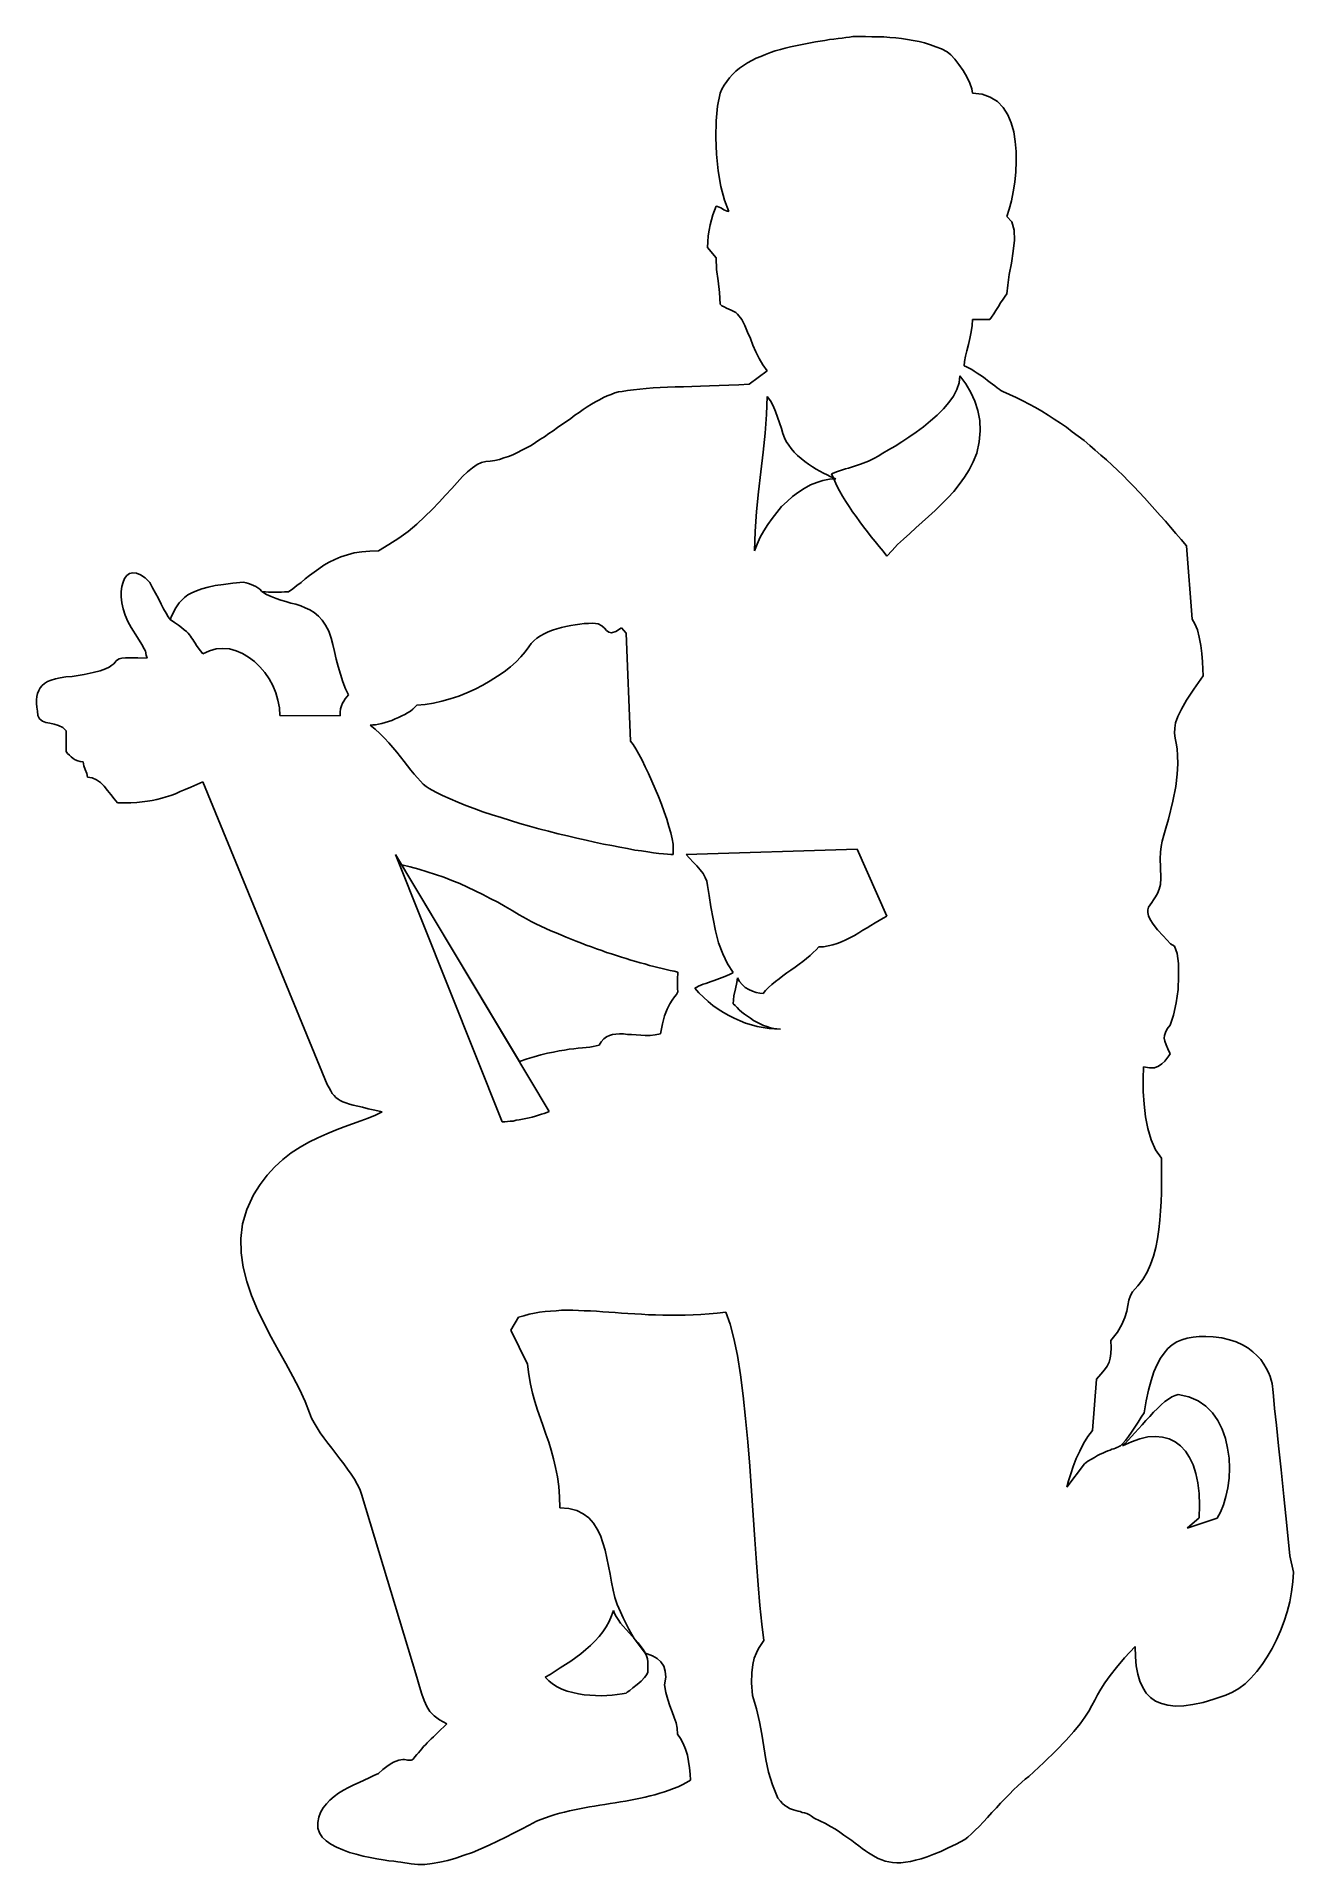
# Model space of a CAD drawing. Extents: x -728 to 148, y 2629 to 3904.
import ezdxf

# ---------------------------------------------------------------- set-up
doc = ezdxf.new("R2010")
doc.units = 0
doc.header["$LTSCALE"] = 1270
doc.header["$MEASUREMENT"] = 0
doc.layers.get('0').update_dxf_attribs({"linetype": 'CONTINUOUS'})

msp = doc.modelspace()

# ---------------------------------------------------------------- linework, layer by layer
at = {"linetype": 'CONTINUOUS'}
for p, q in [((-188.3, 3899.3), (-191.8, 3898.6)), ((-184.9, 3899.8), (-188.3, 3899.3)), ((-181.5, 3900.4), (-184.9, 3899.8)), ((-178.2, 3900.8), (-181.5, 3900.4)), ((-175.1, 3901.4), (-178.2, 3900.8)), ((-172, 3901.8), (-175.1, 3901.4)), ((-169.1, 3902.2), (-172, 3901.8)), ((-166.2, 3902.5), (-169.1, 3902.2)), ((-163.6, 3902.9), (-166.2, 3902.5)), ((-161.1, 3903.1), (-163.6, 3902.9)), ((-158.7, 3903.6), (-161.1, 3903.1)), ((-154.3, 3903.6), (-158.7, 3903.6)), ((-149.9, 3903.6), (-154.3, 3903.6)), ((-145.6, 3903.4), (-149.9, 3903.6)), ((-141.3, 3903.4), (-145.6, 3903.4)), ((-137.2, 3903.3), (-141.3, 3903.4)), ((-133, 3903), (-137.2, 3903.3)), ((-128.9, 3902.7), (-133, 3903)), ((-124.9, 3902.2), (-128.9, 3902.7)), ((-120.7, 3901.6), (-124.9, 3902.2)), ((-116.7, 3900.9), (-120.7, 3901.6)), ((-112.7, 3900.1), (-116.7, 3900.9)), ((-108.9, 3899.1), (-112.7, 3900.1)), ((-104.8, 3897.9), (-108.9, 3899.1)), ((-229.2, 3886.8), (-232.1, 3885.2)), ((-226.2, 3888.4), (-229.2, 3886.8)), ((-222.9, 3889.7), (-226.2, 3888.4)), ((-219.7, 3891.1), (-222.9, 3889.7)), ((-216.2, 3892.4), (-219.7, 3891.1)), ((-212.9, 3893.5), (-216.2, 3892.4)), ((-209.3, 3894.6), (-212.9, 3893.5)), ((-205.9, 3895.5), (-209.3, 3894.6)), ((-202.3, 3896.4), (-205.9, 3895.5)), ((-198.8, 3897.2), (-202.3, 3896.4)), ((-195.2, 3897.9), (-198.8, 3897.2)), ((-191.8, 3898.6), (-195.2, 3897.9)), ((-101, 3896.4), (-104.8, 3897.9)), ((-97, 3894.9), (-101, 3896.4)), ((-93.1, 3892.9), (-97, 3894.9)), ((-90.6, 3890.9), (-93.1, 3892.9)), ((-87.8, 3887.8), (-90.6, 3890.9)), ((-84.9, 3884.1), (-87.8, 3887.8)), ((-244.7, 3874.8), (-246.6, 3872.3)), ((-242.6, 3877.2), (-244.7, 3874.8)), ((-240.3, 3879.4), (-242.6, 3877.2)), ((-237.7, 3881.5), (-240.3, 3879.4)), ((-235, 3883.4), (-237.7, 3881.5)), ((-232.1, 3885.2), (-235, 3883.4)), ((-82, 3879.8), (-84.9, 3884.1)), ((-79.4, 3875.4), (-82, 3879.8)), ((-77.3, 3871.1), (-79.4, 3875.4)), ((-251.2, 3864), (-253, 3855.1)), ((-250, 3866.9), (-251.2, 3864)), ((-248.4, 3869.7), (-250, 3866.9)), ((-246.6, 3872.3), (-248.4, 3869.7)), ((-76, 3867.2), (-77.3, 3871.1)), ((-75.4, 3864), (-76, 3867.2)), ((-68.6, 3863.3), (-75.4, 3864)), ((-63, 3861.4), (-68.6, 3863.3)), ((-58, 3858.2), (-63, 3861.4)), ((-253, 3855.1), (-254, 3844.7)), ((-54.1, 3854.1), (-58, 3858.2)), ((-50.9, 3849.1), (-54.1, 3854.1)), ((-48.5, 3843.4), (-50.9, 3849.1)), ((-254, 3844.7), (-254.2, 3833.2)), ((-46.7, 3837.2), (-48.5, 3843.4)), ((-45.6, 3830.5), (-46.7, 3837.2)), ((-254.2, 3833.2), (-253.7, 3821.5)), ((-45, 3823.5), (-45.6, 3830.5)), ((-44.9, 3816.4), (-45, 3823.5)), ((-253.7, 3821.5), (-252.6, 3809.9)), ((-252.6, 3809.9), (-250.8, 3799.1)), ((-45.3, 3809.2), (-44.9, 3816.4)), ((-250.8, 3799.1), (-248.3, 3789.4)), ((-47.1, 3795.4), (-46, 3802.1)), ((-46, 3802.1), (-45.3, 3809.2)), ((-254.1, 3785.3), (-255.2, 3782.4)), ((-253, 3785.1), (-254.1, 3785.3)), ((-251.9, 3784.7), (-253, 3785.1)), ((-250.8, 3784.2), (-251.9, 3784.7)), ((-248.3, 3789.4), (-245.3, 3781.7)), ((-49.8, 3783.2), (-48.3, 3789)), ((-48.3, 3789), (-47.1, 3795.4)), ((-258.1, 3772.3), (-258.9, 3768.5)), ((-257.3, 3775.9), (-258.1, 3772.3)), ((-256.3, 3779.3), (-257.3, 3775.9)), ((-255.2, 3782.4), (-256.3, 3779.3)), ((-249.7, 3783.5), (-250.8, 3784.2)), ((-248.6, 3782.8), (-249.7, 3783.5)), ((-247.5, 3782.2), (-248.6, 3782.8)), ((-246.4, 3781.8), (-247.5, 3782.2)), ((-245.3, 3781.7), (-246.4, 3781.8)), ((-51.5, 3778.1), (-49.8, 3783.2)), ((-48, 3774.4), (-51.5, 3778.1)), ((-46.5, 3768.7), (-48, 3774.4)), ((-259.9, 3760.5), (-260, 3756.5)), ((-259.5, 3764.7), (-259.9, 3760.5)), ((-258.9, 3768.5), (-259.5, 3764.7)), ((-47.1, 3753.9), (-46.2, 3761.6)), ((-46.2, 3761.6), (-46.5, 3768.7)), ((-260, 3756.5), (-254.1, 3749.3)), ((-254.1, 3749.3), (-253.7, 3741.3)), ((-48.3, 3745.6), (-47.1, 3753.9)), ((-253.7, 3741.3), (-252.6, 3733.3)), ((-252.6, 3733.3), (-251.6, 3725.2)), ((-50.9, 3730.3), (-49.8, 3737.7)), ((-49.8, 3737.7), (-48.3, 3745.6)), ((-251.6, 3725.2), (-251.2, 3717.1)), ((-54.1, 3720.5), (-52.7, 3722.5)), ((-52.7, 3722.5), (-51.5, 3724.2)), ((-51.5, 3724.2), (-50.9, 3730.3)), ((-251.2, 3717.1), (-250, 3715.9)), ((-250, 3715.9), (-248.4, 3715.1)), ((-248.4, 3715.1), (-246.8, 3714.2)), ((-246.8, 3714.2), (-245.1, 3713.5)), ((-245.1, 3713.5), (-243.5, 3712.9)), ((-243.5, 3712.9), (-241.8, 3712)), ((-241.8, 3712), (-240.4, 3711.2)), ((-240.4, 3711.2), (-239.2, 3710)), ((-239.2, 3710), (-236.1, 3706.4)), ((-63.4, 3706.4), (-62.1, 3708)), ((-62.1, 3708), (-60.6, 3710.2)), ((-60.6, 3710.2), (-59.1, 3712.7)), ((-59.1, 3712.7), (-57.4, 3715.3)), ((-57.4, 3715.3), (-55.8, 3718)), ((-55.8, 3718), (-54.1, 3720.5)), ((-236.1, 3706.4), (-234.1, 3702.2)), ((-234.1, 3702.2), (-232.1, 3697.6)), ((-232.1, 3697.6), (-230.2, 3693.1)), ((-77.2, 3693.2), (-76.4, 3697.8)), ((-76.4, 3697.8), (-75.7, 3702.2)), ((-75.7, 3702.2), (-75.4, 3706.4)), ((-75.4, 3706.4), (-63.4, 3706.4)), ((-230.2, 3693.1), (-228.4, 3688.4)), ((-228.4, 3688.4), (-226.3, 3683.7)), ((-226.3, 3683.7), (-224.1, 3679.1)), ((-80.2, 3680.7), (-79.4, 3684.5)), ((-79.4, 3684.5), (-78.3, 3688.8)), ((-78.3, 3688.8), (-77.2, 3693.2)), ((-218.4, 3670.6), (-231, 3661.3)), ((-224.1, 3679.1), (-221.5, 3674.7)), ((-221.5, 3674.7), (-218.4, 3670.6)), ((-81.2, 3674), (-80.9, 3677.1)), ((-79.6, 3673.3), (-81.2, 3674)), ((-80.9, 3677.1), (-80.2, 3680.7)), ((-77.8, 3672.4), (-79.6, 3673.3)), ((-76, 3671.4), (-77.8, 3672.4)), ((-74.2, 3670.3), (-76, 3671.4)), ((-72.2, 3669), (-74.2, 3670.3)), ((-315.7, 3656.9), (-319.6, 3656.2)), ((-311.6, 3657.4), (-315.7, 3656.9)), ((-307.3, 3657.8), (-311.6, 3657.4)), ((-302.9, 3658.3), (-307.3, 3657.8)), ((-298, 3658.7), (-302.9, 3658.3)), ((-293.1, 3659), (-298, 3658.7)), ((-288, 3659.1), (-293.1, 3659)), ((-282.6, 3659.4), (-288, 3659.1)), ((-276.9, 3659.5), (-282.6, 3659.4)), ((-271, 3659.6), (-276.9, 3659.5)), ((-264.9, 3659.9), (-271, 3659.6)), ((-258.7, 3660.1), (-264.9, 3659.9)), ((-252, 3660.3), (-258.7, 3660.1)), ((-245.3, 3660.6), (-252, 3660.3)), ((-238.2, 3660.9), (-245.3, 3660.6)), ((-231, 3661.3), (-238.2, 3660.9)), ((-86.3, 3657.6), (-88.7, 3653)), ((-84.8, 3662.3), (-86.3, 3657.6)), ((-84.3, 3667), (-84.8, 3662.3)), ((-80.1, 3661.4), (-84.3, 3667)), ((-76.5, 3655.5), (-80.1, 3661.4)), ((-70.4, 3667.8), (-72.2, 3669)), ((-68.5, 3666.6), (-70.4, 3667.8)), ((-66.7, 3665.2), (-68.5, 3666.6)), ((-64.9, 3663.8), (-66.7, 3665.2)), ((-63.1, 3662.5), (-64.9, 3663.8)), ((-61.4, 3661.2), (-63.1, 3662.5)), ((-59.8, 3660.1), (-61.4, 3661.2)), ((-58.3, 3658.8), (-59.8, 3660.1)), ((-56.9, 3657.8), (-58.3, 3658.8)), ((-55.6, 3656.9), (-56.9, 3657.8)), ((-54.4, 3656.2), (-55.6, 3656.9)), ((-343.8, 3645.4), (-346.7, 3643.6)), ((-340.9, 3647.2), (-343.8, 3645.4)), ((-338.1, 3648.9), (-340.9, 3647.2)), ((-335.4, 3650.4), (-338.1, 3648.9)), ((-332.6, 3651.9), (-335.4, 3650.4)), ((-330, 3653.2), (-332.6, 3651.9)), ((-327.3, 3654.1), (-330, 3653.2)), ((-324.7, 3655.1), (-327.3, 3654.1)), ((-322.1, 3655.8), (-324.7, 3655.1)), ((-319.6, 3656.2), (-322.1, 3655.8)), ((-218.4, 3652.6), (-218.9, 3640.2)), ((-216.2, 3649.6), (-218.4, 3652.6)), ((-214.4, 3646.1), (-216.2, 3649.6)), ((-212.8, 3642.2), (-214.4, 3646.1)), ((-91.9, 3648.5), (-95.7, 3644)), ((-88.7, 3653), (-91.9, 3648.5)), ((-73.8, 3649.3), (-76.5, 3655.5)), ((-71.7, 3642.8), (-73.8, 3649.3)), ((-49.7, 3654.1), (-54.4, 3656.2)), ((-45, 3651.9), (-49.7, 3654.1)), ((-40.4, 3649.7), (-45, 3651.9)), ((-35.9, 3647.3), (-40.4, 3649.7)), ((-31.5, 3644.9), (-35.9, 3647.3)), ((-27, 3642.4), (-31.5, 3644.9)), ((-361.5, 3633.1), (-364.5, 3631)), ((-358.4, 3635.3), (-361.5, 3633.1)), ((-355.4, 3637.4), (-358.4, 3635.3)), ((-352.5, 3639.6), (-355.4, 3637.4)), ((-349.6, 3641.5), (-352.5, 3639.6)), ((-346.7, 3643.6), (-349.6, 3641.5)), ((-218.9, 3640.2), (-219.8, 3627.2)), ((-211.3, 3638.2), (-212.8, 3642.2)), ((-209.9, 3634.2), (-211.3, 3638.2)), ((-208.6, 3630.4), (-209.9, 3634.2)), ((-109.5, 3631.6), (-114.7, 3627.9)), ((-104.7, 3635.6), (-109.5, 3631.6)), ((-100, 3639.7), (-104.7, 3635.6)), ((-95.7, 3644), (-100, 3639.7)), ((-70.4, 3635.9), (-71.7, 3642.8)), ((-70, 3628.7), (-70.4, 3635.9)), ((-22.8, 3639.6), (-27, 3642.4)), ((-18.5, 3636.8), (-22.8, 3639.6)), ((-14.2, 3634.1), (-18.5, 3636.8)), ((-10, 3631.2), (-14.2, 3634.1)), ((-379.8, 3620.5), (-383, 3618.6)), ((-376.8, 3622.6), (-379.8, 3620.5)), ((-373.6, 3624.5), (-376.8, 3622.6)), ((-370.6, 3626.8), (-373.6, 3624.5)), ((-367.6, 3628.8), (-370.6, 3626.8)), ((-364.5, 3631), (-367.6, 3628.8)), ((-219.8, 3627.2), (-221.2, 3613.8)), ((-207.5, 3626.9), (-208.6, 3630.4)), ((-206.4, 3623.9), (-207.5, 3626.9)), ((-205.2, 3621.2), (-206.4, 3623.9)), ((-203.5, 3618.7), (-205.2, 3621.2)), ((-201.7, 3616.3), (-203.5, 3618.7)), ((-124.7, 3621.1), (-129.4, 3618)), ((-119.8, 3624.3), (-124.7, 3621.1)), ((-114.7, 3627.9), (-119.8, 3624.3)), ((-72.4, 3613.1), (-70.7, 3621.1)), ((-70.7, 3621.1), (-70, 3628.7)), ((-5.9, 3628.1), (-10, 3631.2)), ((-1.9, 3625.1), (-5.9, 3628.1)), ((2.3, 3621.9), (-1.9, 3625.1)), ((6.3, 3618.6), (2.3, 3621.9)), ((-417.6, 3606.6), (-420.6, 3605.2)), ((-414.5, 3607.3), (-417.6, 3606.6)), ((-411.4, 3607.5), (-414.5, 3607.3)), ((-408.3, 3608.1), (-411.4, 3607.5)), ((-405.1, 3608.8), (-408.3, 3608.1)), ((-402, 3609.8), (-405.1, 3608.8)), ((-398.8, 3610.9), (-402, 3609.8)), ((-395.6, 3612.1), (-398.8, 3610.9)), ((-392.4, 3613.6), (-395.6, 3612.1)), ((-389.4, 3615.2), (-392.4, 3613.6)), ((-386.2, 3616.8), (-389.4, 3615.2)), ((-383, 3618.6), (-386.2, 3616.8)), ((-221.2, 3613.8), (-222.9, 3600.1)), ((-199.6, 3613.9), (-201.7, 3616.3)), ((-197.3, 3611.6), (-199.6, 3613.9)), ((-194.8, 3609.5), (-197.3, 3611.6)), ((-192.3, 3607.4), (-194.8, 3609.5)), ((-189.7, 3605.5), (-192.3, 3607.4)), ((-151.6, 3606.2), (-153.5, 3605.5)), ((-149.8, 3606.9), (-151.6, 3606.2)), ((-148, 3607.5), (-149.8, 3606.9)), ((-146.4, 3608.2), (-148, 3607.5)), ((-145.1, 3608.9), (-146.4, 3608.2)), ((-143.8, 3609.6), (-145.1, 3608.9)), ((-141.2, 3611.1), (-143.8, 3609.6)), ((-137.9, 3613.1), (-141.2, 3611.1)), ((-133.9, 3615.4), (-137.9, 3613.1)), ((-129.4, 3618), (-133.9, 3615.4)), ((-77.8, 3601.6), (-74.9, 3607.1)), ((-74.9, 3607.1), (-72.4, 3613.1)), ((10.1, 3615.3), (6.3, 3618.6)), ((14.1, 3611.8), (10.1, 3615.3)), ((18, 3608.4), (14.1, 3611.8)), ((21.9, 3604.8), (18, 3608.4)), ((-430.7, 3596.8), (-434.4, 3592.8)), ((-427.3, 3600.2), (-430.7, 3596.8)), ((-423.9, 3603), (-427.3, 3600.2)), ((-420.6, 3605.2), (-423.9, 3603)), ((-222.9, 3600.1), (-224.5, 3586.3)), ((-186.9, 3603.7), (-189.7, 3605.5)), ((-184.3, 3602), (-186.9, 3603.7)), ((-181.7, 3600.5), (-184.3, 3602)), ((-184, 3592.8), (-179.6, 3594.1)), ((-179.2, 3599.1), (-181.7, 3600.5)), ((-179.6, 3594.1), (-175.1, 3595)), ((-176.7, 3598), (-179.2, 3599.1)), ((-174.5, 3596.9), (-176.7, 3598)), ((-175.1, 3595), (-170.6, 3595.3)), ((-172.4, 3595.9), (-174.5, 3596.9)), ((-171.9, 3599.4), (-173.7, 3598.7)), ((-173.7, 3598.7), (-171.9, 3594.7)), ((-170.6, 3595.3), (-172.4, 3595.9)), ((-170.1, 3600.1), (-171.9, 3599.4)), ((-171.9, 3594.7), (-170.1, 3590.8)), ((-168.1, 3600.8), (-170.1, 3600.1)), ((-166.1, 3601.5), (-168.1, 3600.8)), ((-164, 3602.2), (-166.1, 3601.5)), ((-161.8, 3602.8), (-164, 3602.2)), ((-159.7, 3603.5), (-161.8, 3602.8)), ((-157.6, 3604.2), (-159.7, 3603.5)), ((-155.6, 3604.8), (-157.6, 3604.2)), ((-153.5, 3605.5), (-155.6, 3604.8)), ((-84.7, 3591.4), (-81.1, 3596.4)), ((-81.1, 3596.4), (-77.8, 3601.6)), ((25.6, 3601.2), (21.9, 3604.8)), ((29.5, 3597.5), (25.6, 3601.2)), ((33.2, 3593.7), (29.5, 3597.5)), ((36.9, 3589.9), (33.2, 3593.7)), ((-442.6, 3583.9), (-447, 3578.9)), ((-438.3, 3588.5), (-442.6, 3583.9)), ((-434.4, 3592.8), (-438.3, 3588.5)), ((-224.5, 3586.3), (-225.9, 3572.4)), ((-204.6, 3579.5), (-200.8, 3582.9)), ((-200.8, 3582.9), (-196.7, 3586)), ((-196.7, 3586), (-192.6, 3588.6)), ((-192.6, 3588.6), (-188.3, 3591)), ((-188.3, 3591), (-184, 3592.8)), ((-170.1, 3590.8), (-168, 3587)), ((-168, 3587), (-165.9, 3583.2)), ((-165.9, 3583.2), (-163.7, 3579.5)), ((-97, 3577.6), (-92.7, 3582)), ((-92.7, 3582), (-88.5, 3586.5)), ((-88.5, 3586.5), (-84.7, 3591.4)), ((40.7, 3586), (36.9, 3589.9)), ((44.4, 3582.1), (40.7, 3586)), ((48, 3578.1), (44.4, 3582.1)), ((-457.1, 3568.9), (-462.6, 3563.7)), ((-451.9, 3574), (-457.1, 3568.9)), ((-447, 3578.9), (-451.9, 3574)), ((-225.9, 3572.4), (-226.9, 3558.6)), ((-218, 3563.5), (-215, 3567.7)), ((-215, 3567.7), (-211.8, 3571.9)), ((-211.8, 3571.9), (-208.4, 3575.9)), ((-208.4, 3575.9), (-204.6, 3579.5)), ((-163.7, 3579.5), (-161.4, 3575.9)), ((-161.4, 3575.9), (-159, 3572.3)), ((-159, 3572.3), (-156.5, 3568.9)), ((-156.5, 3568.9), (-153.9, 3565.3)), ((-110.4, 3565), (-106, 3569.1)), ((-106, 3569.1), (-101.4, 3573.3)), ((-101.4, 3573.3), (-97, 3577.6)), ((51.7, 3574), (48, 3578.1)), ((55.3, 3569.8), (51.7, 3574)), ((59.1, 3565.7), (55.3, 3569.8)), ((-468.6, 3558.6), (-475.1, 3553.9)), ((-462.6, 3563.7), (-468.6, 3558.6)), ((-226.9, 3558.6), (-227.3, 3545.1)), ((-223.3, 3554.5), (-220.8, 3559)), ((-220.8, 3559), (-218, 3563.5)), ((-153.9, 3565.3), (-151.3, 3561.8)), ((-151.3, 3561.8), (-148.7, 3558.3)), ((-148.7, 3558.3), (-146, 3554.9)), ((-123.5, 3553.2), (-119.2, 3557.1)), ((-119.2, 3557.1), (-114.9, 3561.1)), ((-114.9, 3561.1), (-110.4, 3565)), ((62.6, 3561.5), (59.1, 3565.7)), ((66.2, 3557.2), (62.6, 3561.5)), ((70, 3553), (66.2, 3557.2)), ((-511, 3542.3), (-515.6, 3540.8)), ((-506.2, 3543.6), (-511, 3542.3)), ((-501, 3544.4), (-506.2, 3543.6)), ((-495.4, 3544.9), (-501, 3544.4)), ((-489.4, 3545.1), (-495.4, 3544.9)), ((-482, 3549.4), (-489.4, 3545.1)), ((-475.1, 3553.9), (-482, 3549.4)), ((-227.3, 3545.1), (-225.5, 3549.8)), ((-225.5, 3549.8), (-223.3, 3554.5)), ((-146, 3554.9), (-143.3, 3551.6)), ((-143.3, 3551.6), (-140.5, 3548.1)), ((-140.5, 3548.1), (-137.7, 3544.8)), ((-137.7, 3544.8), (-135, 3541.4)), ((-135, 3541.4), (-131.4, 3545.4)), ((-131.4, 3545.4), (-127.6, 3549.4)), ((-127.6, 3549.4), (-123.5, 3553.2)), ((73.6, 3548.5), (70, 3553)), ((77.6, 3497.5), (73.6, 3548.5)), ((-660.5, 3529.7), (-662.7, 3529.2)), ((-657.9, 3529.5), (-660.5, 3529.7)), ((-655.1, 3528.4), (-657.9, 3529.5)), ((-534.2, 3530.3), (-537.4, 3527.9)), ((-530.9, 3532.6), (-534.2, 3530.3)), ((-527.3, 3535), (-530.9, 3532.6)), ((-523.7, 3537.1), (-527.3, 3535)), ((-519.7, 3539.1), (-523.7, 3537.1)), ((-515.6, 3540.8), (-519.7, 3539.1)), ((-668.1, 3520.2), (-668.5, 3516.8)), ((-668.5, 3516.8), (-668.5, 3512.9)), ((-667.3, 3523.2), (-668.1, 3520.2)), ((-666.2, 3525.9), (-667.3, 3523.2)), ((-664.7, 3527.8), (-666.2, 3525.9)), ((-662.7, 3529.2), (-664.7, 3527.8)), ((-652, 3526.2), (-655.1, 3528.4)), ((-648.6, 3523), (-652, 3526.2)), ((-646.7, 3519.4), (-648.6, 3523)), ((-644.8, 3515.5), (-646.7, 3519.4)), ((-619.3, 3515.8), (-616.2, 3517.2)), ((-616.2, 3517.2), (-619.3, 3515.8)), ((-616.2, 3517.2), (-612.4, 3518.5)), ((-612.4, 3518.5), (-616.2, 3517.2)), ((-612.4, 3518.5), (-608, 3519.7)), ((-608, 3519.7), (-612.4, 3518.5)), ((-608, 3519.7), (-603, 3520.8)), ((-603, 3520.8), (-608, 3519.7)), ((-603, 3520.8), (-597.4, 3521.7)), ((-597.4, 3521.7), (-603, 3520.8)), ((-597.4, 3521.7), (-590.7, 3522.6)), ((-590.7, 3522.6), (-597.4, 3521.7)), ((-590.7, 3522.6), (-583.4, 3523.2)), ((-583.4, 3523.2), (-590.7, 3522.6)), ((-583.4, 3523.2), (-581.5, 3522.7)), ((-581.5, 3522.7), (-583.4, 3523.2)), ((-581.5, 3522.7), (-579.8, 3522.3)), ((-579.8, 3522.3), (-581.5, 3522.7)), ((-579.8, 3522.3), (-578, 3521.7)), ((-578, 3521.7), (-579.8, 3522.3)), ((-578, 3521.7), (-576.4, 3521)), ((-576.4, 3521), (-578, 3521.7)), ((-576.4, 3521), (-574.8, 3520.3)), ((-574.8, 3520.3), (-576.4, 3521)), ((-574.8, 3520.3), (-573.3, 3519.4)), ((-573.3, 3519.4), (-574.8, 3520.3)), ((-573.3, 3519.4), (-571.9, 3518.3)), ((-571.9, 3518.3), (-573.3, 3519.4)), ((-571.9, 3518.3), (-570.6, 3516.8)), ((-570.6, 3516.8), (-571.9, 3518.3)), ((-570.6, 3516.8), (-567.4, 3514.7)), ((-568.1, 3516.5), (-570.6, 3516.8)), ((-549.1, 3518.5), (-552, 3516.5)), ((-546.2, 3520.8), (-549.1, 3518.5)), ((-543.3, 3523.1), (-546.2, 3520.8)), ((-540.4, 3525.5), (-543.3, 3523.1)), ((-537.4, 3527.9), (-540.4, 3525.5)), ((-668.5, 3512.9), (-668.1, 3508.9)), ((-668.1, 3508.9), (-667.3, 3504.6)), ((-667.3, 3504.6), (-665.9, 3500.3)), ((-642.7, 3511.8), (-644.8, 3515.5)), ((-640.8, 3508), (-642.7, 3511.8)), ((-639, 3504.6), (-640.8, 3508)), ((-637.3, 3501.6), (-639, 3504.6)), ((-632.2, 3502.2), (-631, 3504.6)), ((-631, 3504.6), (-632.2, 3502.2)), ((-631, 3504.6), (-629.6, 3506.8)), ((-629.6, 3506.8), (-631, 3504.6)), ((-629.6, 3506.8), (-628.2, 3508.9)), ((-628.2, 3508.9), (-629.6, 3506.8)), ((-628.2, 3508.9), (-626.4, 3510.8)), ((-626.4, 3510.8), (-628.2, 3508.9)), ((-626.4, 3510.8), (-624.5, 3512.6)), ((-624.5, 3512.6), (-626.4, 3510.8)), ((-624.5, 3512.6), (-622.1, 3514.3)), ((-622.1, 3514.3), (-624.5, 3512.6)), ((-622.1, 3514.3), (-619.3, 3515.8)), ((-619.3, 3515.8), (-622.1, 3514.3)), ((-565.9, 3516.3), (-568.1, 3516.5)), ((-567.4, 3514.7), (-564.1, 3513.2)), ((-563.6, 3516.3), (-565.9, 3516.3)), ((-564.1, 3513.2), (-560.7, 3511.8)), ((-561.4, 3516.3), (-563.6, 3516.3)), ((-559.4, 3516.3), (-561.4, 3516.3)), ((-560.7, 3511.8), (-557.3, 3510.7)), ((-557, 3516.3), (-559.4, 3516.3)), ((-557.3, 3510.7), (-553.8, 3509.7)), ((-554.7, 3516.5), (-557, 3516.3)), ((-552, 3516.5), (-554.7, 3516.5)), ((-553.8, 3509.7), (-550.4, 3508.7)), ((-550.4, 3508.7), (-546.9, 3507.8)), ((-546.9, 3507.8), (-543.5, 3506.7)), ((-543.5, 3506.7), (-540.3, 3505.4)), ((-540.3, 3505.4), (-537.1, 3503.9)), ((-665.9, 3500.3), (-664, 3495.9)), ((-664, 3495.9), (-661.6, 3491.6)), ((-661.6, 3491.6), (-657.2, 3484.6)), ((-635.8, 3499.1), (-637.3, 3501.6)), ((-634.5, 3497.3), (-635.8, 3499.1)), ((-634.5, 3497.3), (-633.3, 3499.9)), ((-633.3, 3499.9), (-634.5, 3497.3)), ((-631.4, 3495.1), (-634.5, 3497.3)), ((-633.3, 3499.9), (-632.2, 3502.2)), ((-632.2, 3502.2), (-633.3, 3499.9)), ((-628.7, 3493.3), (-631.4, 3495.1)), ((-626.5, 3491.6), (-628.7, 3493.3)), ((-624.6, 3490.1), (-626.5, 3491.6)), ((-537.1, 3503.9), (-534.1, 3502)), ((-534.1, 3502), (-531.2, 3499.6)), ((-531.2, 3499.6), (-528.5, 3496.7)), ((-528.5, 3496.7), (-526.2, 3493.3)), ((-526.2, 3493.3), (-524, 3489.1)), ((-365.1, 3490.8), (-361.9, 3491.6)), ((-361.9, 3491.6), (-358.7, 3492.4)), ((-358.7, 3492.4), (-355.4, 3493.1)), ((-355.4, 3493.1), (-352.2, 3493.5)), ((-352.2, 3493.5), (-349, 3494)), ((-349, 3494), (-346, 3494.4)), ((-346, 3494.4), (-343, 3494.5)), ((-343, 3494.5), (-340, 3494.6)), ((-340, 3494.6), (-336.3, 3494.1)), ((-336.3, 3494.1), (-333.7, 3492.8)), ((-333.7, 3492.8), (-331.9, 3491.2)), ((-324, 3488.8), (-319.9, 3491.5)), ((-319.9, 3491.5), (-316.7, 3487.6)), ((79.6, 3494.2), (77.6, 3497.5)), ((81.3, 3489.9), (79.6, 3494.2)), ((-657.2, 3484.6), (-654.3, 3479.7)), ((-654.3, 3479.7), (-652.5, 3476.8)), ((-623.2, 3488.8), (-624.6, 3490.1)), ((-622, 3487.6), (-623.2, 3488.8)), ((-621, 3486.5), (-622, 3487.6)), ((-620.2, 3485.5), (-621, 3486.5)), ((-619.5, 3484.4), (-620.2, 3485.5)), ((-618.7, 3483.3), (-619.5, 3484.4)), ((-618, 3482.1), (-618.7, 3483.3)), ((-617.1, 3480.7), (-618, 3482.1)), ((-616.2, 3479.2), (-617.1, 3480.7)), ((-614.9, 3477.5), (-616.2, 3479.2)), ((-524, 3489.1), (-522.2, 3484.1)), ((-522.2, 3484.1), (-521.1, 3479.7)), ((-521.1, 3479.7), (-520, 3474.9)), ((-384.5, 3478.2), (-383, 3480.4)), ((-383, 3480.4), (-381.1, 3482.3)), ((-381.1, 3482.3), (-378.9, 3484.1)), ((-378.9, 3484.1), (-376.5, 3485.8)), ((-376.5, 3485.8), (-373.9, 3487.3)), ((-373.9, 3487.3), (-371, 3488.6)), ((-371, 3488.6), (-368.1, 3489.8)), ((-368.1, 3489.8), (-365.1, 3490.8)), ((-331.9, 3491.2), (-330.4, 3489.5)), ((-330.4, 3489.5), (-328.9, 3488.3)), ((-328.9, 3488.3), (-326.9, 3487.9)), ((-326.9, 3487.9), (-324, 3488.8)), ((-316.7, 3487.6), (-313.7, 3412.4)), ((82.5, 3484.8), (81.3, 3489.9)), ((83.7, 3479.2), (82.5, 3484.8)), ((84.3, 3473.4), (83.7, 3479.2)), ((-673.8, 3466.4), (-675, 3465.3)), ((-672.8, 3467.4), (-673.8, 3466.4)), ((-672.1, 3468.4), (-672.8, 3467.4)), ((-671.2, 3469.2), (-672.1, 3468.4)), ((-669.9, 3469.8), (-671.2, 3469.2)), ((-668.1, 3470.3), (-669.9, 3469.8)), ((-665.5, 3470.6), (-668.1, 3470.3)), ((-661.8, 3470.6), (-665.5, 3470.6)), ((-656.9, 3470.6), (-661.8, 3470.6)), ((-650.6, 3470.2), (-656.9, 3470.6)), ((-652.5, 3476.8), (-651.7, 3475.2)), ((-651.7, 3475.2), (-651.5, 3474.2)), ((-651.5, 3474.2), (-651.4, 3473.4)), ((-651.4, 3473.4), (-651.3, 3472.3)), ((-651.3, 3472.3), (-650.6, 3470.2)), ((-613.4, 3475.4), (-614.9, 3477.5)), ((-611.6, 3473.2), (-613.4, 3475.4)), ((-607, 3475.4), (-611.6, 3473.2)), ((-602.5, 3476.7), (-607, 3475.4)), ((-597.8, 3477.1), (-602.5, 3476.7)), ((-593.1, 3476.7), (-597.8, 3477.1)), ((-588.5, 3475.4), (-593.1, 3476.7)), ((-584.1, 3473.5), (-588.5, 3475.4)), ((-579.8, 3471), (-584.1, 3473.5)), ((-575.8, 3468), (-579.8, 3471)), ((-572.1, 3464.2), (-575.8, 3468)), ((-520, 3474.9), (-518.7, 3469.6)), ((-518.7, 3469.6), (-517.4, 3464.4)), ((-397.4, 3464.2), (-393.5, 3467.7)), ((-393.5, 3467.7), (-390.1, 3471.1)), ((-390.1, 3471.1), (-387, 3474.7)), ((-387, 3474.7), (-384.5, 3478.2)), ((84.8, 3467.7), (84.3, 3473.4)), ((85, 3462.6), (84.8, 3467.7)), ((-719.9, 3453.9), (-722, 3452.6)), ((-717.3, 3455), (-719.9, 3453.9)), ((-714.4, 3455.9), (-717.3, 3455)), ((-711, 3456.6), (-714.4, 3455.9)), ((-707.1, 3457.2), (-711, 3456.6)), ((-702.7, 3457.5), (-707.1, 3457.2)), ((-694.5, 3458.8), (-702.7, 3457.5)), ((-688.2, 3460.2), (-694.5, 3458.8)), ((-683.2, 3461.5), (-688.2, 3460.2)), ((-679.6, 3462.9), (-683.2, 3461.5)), ((-677, 3464.1), (-679.6, 3462.9)), ((-675, 3465.3), (-677, 3464.1)), ((-568.6, 3460.2), (-572.1, 3464.2)), ((-565.6, 3455.8), (-568.6, 3460.2)), ((-563, 3451.1), (-565.6, 3455.8)), ((-517.4, 3464.4), (-515.8, 3459)), ((-515.8, 3459), (-514.2, 3453.7)), ((-514.2, 3453.7), (-512.4, 3448.9)), ((-416.6, 3451.4), (-411.4, 3454.4)), ((-411.4, 3454.4), (-406.4, 3457.6)), ((-406.4, 3457.6), (-401.8, 3460.8)), ((-401.8, 3460.8), (-397.4, 3464.2)), ((78.7, 3448.6), (85.2, 3458)), ((85.2, 3458), (85, 3462.6)), ((-727.3, 3443.5), (-727.6, 3441.2)), ((-727.6, 3441.2), (-727.6, 3438.7)), ((-726.9, 3445.7), (-727.3, 3443.5)), ((-726, 3447.7), (-726.9, 3445.7)), ((-725.1, 3449.5), (-726, 3447.7)), ((-723.7, 3451.1), (-725.1, 3449.5)), ((-722, 3452.6), (-723.7, 3451.1)), ((-560.9, 3446.1), (-563, 3451.1)), ((-559.4, 3440.9), (-560.9, 3446.1)), ((-558.3, 3435.6), (-559.4, 3440.9)), ((-513.5, 3440.3), (-514.3, 3438.8)), ((-512.5, 3441.8), (-513.5, 3440.3)), ((-511.3, 3443.2), (-512.5, 3441.8)), ((-512.4, 3448.9), (-510.2, 3444.6)), ((-510.2, 3444.6), (-511.3, 3443.2)), ((-445.1, 3440.2), (-439.3, 3441.8)), ((-439.3, 3441.8), (-433.3, 3443.8)), ((-433.3, 3443.8), (-427.7, 3446.1)), ((-427.7, 3446.1), (-422, 3448.6)), ((-422, 3448.6), (-416.6, 3451.4)), ((70.1, 3434.7), (73.7, 3441)), ((73.7, 3441), (78.7, 3448.6)), ((-727.6, 3438.7), (-727.3, 3436)), ((-727.3, 3436), (-727, 3433.3)), ((-727, 3433.3), (-726.6, 3430.4)), ((-726.6, 3430.4), (-725.5, 3427.9)), ((-725.5, 3427.9), (-723.5, 3426.4)), ((-558, 3430.2), (-558.3, 3435.6)), ((-516.1, 3430.1), (-558, 3430.2)), ((-516, 3432.7), (-516.1, 3430.1)), ((-515.7, 3434.9), (-516, 3432.7)), ((-515.1, 3437), (-515.7, 3434.9)), ((-514.3, 3438.8), (-515.1, 3437)), ((-480, 3426.9), (-477.7, 3427.9)), ((-477.7, 3427.9), (-475.3, 3428.9)), ((-475.3, 3428.9), (-473.1, 3430)), ((-473.1, 3430), (-470.9, 3431.1)), ((-470.9, 3431.1), (-469, 3432.2)), ((-469, 3432.2), (-467.1, 3433.4)), ((-467.1, 3433.4), (-465.4, 3434.8)), ((-465.4, 3434.8), (-463.9, 3436)), ((-463.9, 3436), (-462.6, 3437.4)), ((-462.6, 3437.4), (-456.8, 3438)), ((-456.8, 3438), (-451, 3438.8)), ((-451, 3438.8), (-445.1, 3440.2)), ((66.1, 3425.1), (67.6, 3429.6)), ((67.6, 3429.6), (70.1, 3434.7)), ((-723.5, 3426.4), (-721.1, 3425.4)), ((-721.1, 3425.4), (-718.2, 3424.9)), ((-718.2, 3424.9), (-715.2, 3424.3)), ((-715.2, 3424.3), (-712.2, 3423.3)), ((-712.2, 3423.3), (-709.3, 3421.9)), ((-709.3, 3421.9), (-707, 3419.6)), ((-707, 3419.6), (-707, 3405.2)), ((-495.1, 3423.6), (-493.3, 3423.7)), ((-491.7, 3420.7), (-495.1, 3423.6)), ((-493.3, 3423.7), (-491.4, 3423.9)), ((-488.3, 3417.7), (-491.7, 3420.7)), ((-491.4, 3423.9), (-489.3, 3424.3)), ((-489.3, 3424.3), (-487.1, 3424.7)), ((-485.2, 3414.6), (-488.3, 3417.7)), ((-487.1, 3424.7), (-484.7, 3425.4)), ((-484.7, 3425.4), (-482.4, 3426.1)), ((-482.4, 3426.1), (-480, 3426.9)), ((65.4, 3417.9), (65.5, 3421.4)), ((65.8, 3414.6), (65.4, 3417.9)), ((65.5, 3421.4), (66.1, 3425.1)), ((-707, 3405.2), (-705.9, 3403.8)), ((-705.9, 3403.8), (-704.6, 3402.6)), ((-704.6, 3402.6), (-703.4, 3401.4)), ((-482.1, 3411.3), (-485.2, 3414.6)), ((-479.3, 3408), (-482.1, 3411.3)), ((-476.6, 3404.7), (-479.3, 3408)), ((-474, 3401.5), (-476.6, 3404.7)), ((-313.7, 3412.4), (-311.9, 3410.1)), ((-311.9, 3410.1), (-309.9, 3407)), ((-309.9, 3407), (-307.9, 3403.3)), ((-307.9, 3403.3), (-305.6, 3399.1)), ((66.4, 3411), (65.8, 3414.6)), ((67.1, 3407), (66.4, 3411)), ((67.5, 3402.3), (67.1, 3407)), ((67.6, 3396.5), (67.5, 3402.3)), ((-703.4, 3401.4), (-702.1, 3400.3)), ((-702.1, 3400.3), (-700.6, 3399.4)), ((-700.6, 3399.4), (-698.9, 3398.6)), ((-698.9, 3398.6), (-697.1, 3398.2)), ((-697.1, 3398.2), (-695.1, 3398)), ((-695.1, 3398), (-694.7, 3395.3)), ((-694.7, 3395.3), (-693.6, 3392.7)), ((-693.6, 3392.7), (-692.5, 3389.9)), ((-692.5, 3389.9), (-692, 3387.3)), ((-471.5, 3398.2), (-474, 3401.5)), ((-469, 3395.1), (-471.5, 3398.2)), ((-466.8, 3392.1), (-469, 3395.1)), ((-464.4, 3389.3), (-466.8, 3392.1)), ((-462.2, 3386.8), (-464.4, 3389.3)), ((-305.6, 3399.1), (-303.4, 3394.6)), ((-303.4, 3394.6), (-301.1, 3389.8)), ((-301.1, 3389.8), (-298.9, 3384.5)), ((66.2, 3380.9), (67.2, 3389.5)), ((67.2, 3389.5), (67.6, 3396.5)), ((-692, 3387.3), (-688.9, 3386.8)), ((-688.9, 3386.8), (-685.8, 3385.5)), ((-685.8, 3385.5), (-683.1, 3383.5)), ((-683.1, 3383.5), (-680.4, 3381)), ((-680.4, 3381), (-678.1, 3378.1)), ((-678.1, 3378.1), (-675.7, 3375.2)), ((-630.8, 3375.8), (-627.4, 3377.2)), ((-627.4, 3377.2), (-623.9, 3378.7)), ((-623.9, 3378.7), (-620, 3380.4)), ((-620, 3380.4), (-616, 3382.1)), ((-616, 3382.1), (-611.7, 3384.1)), ((-611.7, 3384.1), (-525, 3173.1)), ((-460.1, 3384.5), (-462.2, 3386.8)), ((-458.1, 3382.4), (-460.1, 3384.5)), ((-456, 3380.8), (-458.1, 3382.4)), ((-453.9, 3379.4), (-456, 3380.8)), ((-449.4, 3376.9), (-453.9, 3379.4)), ((-444.7, 3374.6), (-449.4, 3376.9)), ((-298.9, 3384.5), (-296.5, 3379.2)), ((-296.5, 3379.2), (-294.3, 3373.9)), ((64.2, 3370.5), (66.2, 3380.9)), ((-675.7, 3375.2), (-673.4, 3372.2)), ((-673.4, 3372.2), (-671.2, 3369.3)), ((-671.2, 3369.3), (-666.3, 3369.3)), ((-666.3, 3369.3), (-661.9, 3369.4)), ((-661.9, 3369.4), (-657.8, 3369.7)), ((-657.8, 3369.7), (-653.9, 3370.1)), ((-653.9, 3370.1), (-650.3, 3370.5)), ((-650.3, 3370.5), (-647, 3371.1)), ((-647, 3371.1), (-643.7, 3371.8)), ((-643.7, 3371.8), (-640.3, 3372.6)), ((-640.3, 3372.6), (-637.2, 3373.6)), ((-637.2, 3373.6), (-634, 3374.6)), ((-634, 3374.6), (-630.8, 3375.8)), ((-439.4, 3372.2), (-444.7, 3374.6)), ((-434, 3369.9), (-439.4, 3372.2)), ((-428.4, 3367.6), (-434, 3369.9)), ((-422.6, 3365.4), (-428.4, 3367.6)), ((-416.5, 3363.2), (-422.6, 3365.4)), ((-294.3, 3373.9), (-292.2, 3368.5)), ((-292.2, 3368.5), (-290.3, 3363.1)), ((61.1, 3358.1), (64.2, 3370.5)), ((-410.1, 3361.1), (-416.5, 3363.2)), ((-403.8, 3359.1), (-410.1, 3361.1)), ((-397.3, 3357), (-403.8, 3359.1)), ((-390.8, 3355.1), (-397.3, 3357)), ((-384.1, 3353.1), (-390.8, 3355.1)), ((-377.5, 3351.3), (-384.1, 3353.1)), ((-370.9, 3349.7), (-377.5, 3351.3)), ((-290.3, 3363.1), (-288.5, 3358)), ((-288.5, 3358), (-287, 3353)), ((-287, 3353), (-285.7, 3348.4)), ((58, 3346.8), (59.3, 3351.7)), ((59.3, 3351.7), (61.1, 3358.1)), ((-364.2, 3347.9), (-370.9, 3349.7)), ((-357.6, 3346.4), (-364.2, 3347.9)), ((-351.1, 3344.8), (-357.6, 3346.4)), ((-344.7, 3343.3), (-351.1, 3344.8)), ((-338.7, 3342.1), (-344.7, 3343.3)), ((-332.6, 3340.7), (-338.7, 3342.1)), ((-326.8, 3339.6), (-332.6, 3340.7)), ((-321.1, 3338.5), (-326.8, 3339.6)), ((-315.7, 3337.5), (-321.1, 3338.5)), ((-285.7, 3348.4), (-284.6, 3344.3)), ((-284.6, 3344.3), (-283.9, 3340.6)), ((-283.9, 3340.6), (-283.9, 3333.5)), ((55.6, 3335), (56, 3339)), ((56, 3339), (56.8, 3342.8)), ((56.8, 3342.8), (58, 3346.8)), ((-370.3, 3154.3), (-477.4, 3333.5)), ((-477.4, 3333.5), (-403.1, 3147.1)), ((-473, 3326.2), (-473, 3326)), ((-467.2, 3324.8), (-473, 3326.2)), ((-473, 3326), (-391, 3189)), ((-310.8, 3336.5), (-315.7, 3337.5)), ((-306.1, 3335.9), (-310.8, 3336.5)), ((-301.6, 3335.2), (-306.1, 3335.9)), ((-297.6, 3334.6), (-301.6, 3335.2)), ((-293.9, 3334.2), (-297.6, 3334.6)), ((-290.7, 3333.8), (-293.9, 3334.2)), ((-288, 3333.6), (-290.7, 3333.8)), ((-285.7, 3333.5), (-288, 3333.6)), ((-283.9, 3333.5), (-285.7, 3333.5)), ((-275, 3333.5), (-155.8, 3337.1)), ((-272.6, 3330.9), (-275, 3333.5)), ((-270.1, 3328.1), (-272.6, 3330.9)), ((-267.5, 3325.5), (-270.1, 3328.1)), ((-155.8, 3337.1), (-135, 3290.4)), ((55.3, 3330.3), (55.6, 3335)), ((55.5, 3324.5), (55.3, 3330.3)), ((-461.2, 3323.1), (-467.2, 3324.8)), ((-455.3, 3321.3), (-461.2, 3323.1)), ((-449.5, 3319.5), (-455.3, 3321.3)), ((-443.8, 3317.5), (-449.5, 3319.5)), ((-438.2, 3315.3), (-443.8, 3317.5)), ((-432.6, 3313.1), (-438.2, 3315.3)), ((-427.3, 3310.6), (-432.6, 3313.1)), ((-265.2, 3322.7), (-267.5, 3325.5)), ((-263.2, 3320.1), (-265.2, 3322.7)), ((-261.6, 3317.3), (-263.2, 3320.1)), ((-260.5, 3314.7), (-261.6, 3317.3)), ((-260, 3311.9), (-260.5, 3314.7)), ((55.9, 3316.8), (55.5, 3324.5)), ((55.5, 3312.6), (55.9, 3316.8)), ((-421.9, 3308.1), (-427.3, 3310.6)), ((-416.6, 3305.5), (-421.9, 3308.1)), ((-411.4, 3302.8), (-416.6, 3305.5)), ((-406.2, 3300.1), (-411.4, 3302.8)), ((-258.9, 3304.8), (-260, 3311.9)), ((-257.7, 3296.9), (-258.9, 3304.8)), ((49.5, 3299.9), (50.8, 3301.7)), ((50.8, 3301.7), (52.1, 3303.9)), ((52.1, 3303.9), (53.5, 3306.3)), ((53.5, 3306.3), (54.6, 3309.2)), ((54.6, 3309.2), (55.5, 3312.6)), ((-401.1, 3297.2), (-406.2, 3300.1)), ((-396.2, 3294.4), (-401.1, 3297.2)), ((-391.2, 3291.4), (-396.2, 3294.4)), ((-386.3, 3288.5), (-391.2, 3291.4)), ((-383, 3286.8), (-386.3, 3288.5)), ((-256.2, 3288.6), (-257.7, 3296.9)), ((-254.4, 3280.2), (-256.2, 3288.6)), ((-140.5, 3287.5), (-143.3, 3285.8)), ((-137.7, 3289), (-140.5, 3287.5)), ((-135, 3290.4), (-137.7, 3289)), ((46.8, 3294.8), (47.3, 3296.6)), ((46.8, 3292.9), (46.8, 3294.8)), ((47.2, 3290.7), (46.8, 3292.9)), ((48.4, 3288), (47.2, 3290.7)), ((47.3, 3296.6), (48.3, 3298.3)), ((48.3, 3298.3), (49.5, 3299.9)), ((50.5, 3284.9), (48.4, 3288)), ((-379.6, 3285.1), (-383, 3286.8)), ((-376.1, 3283.5), (-379.6, 3285.1)), ((-372.7, 3281.8), (-376.1, 3283.5)), ((-369.2, 3280.3), (-372.7, 3281.8)), ((-365.6, 3278.8), (-369.2, 3280.3)), ((-362.2, 3277.3), (-365.6, 3278.8)), ((-358.6, 3275.7), (-362.2, 3277.3)), ((-355.1, 3274.4), (-358.6, 3275.7)), ((-252.3, 3271.9), (-254.4, 3280.2)), ((-160.5, 3275.5), (-163.6, 3273.9)), ((-157.6, 3277), (-160.5, 3275.5)), ((-154.7, 3278.8), (-157.6, 3277)), ((-151.8, 3280.6), (-154.7, 3278.8)), ((-148.9, 3282.2), (-151.8, 3280.6)), ((-146.2, 3284), (-148.9, 3282.2)), ((-143.3, 3285.8), (-146.2, 3284)), ((53.5, 3281), (50.5, 3284.9)), ((57.5, 3276.6), (53.5, 3281)), ((62.6, 3271.2), (57.5, 3276.6)), ((-351.5, 3273), (-355.1, 3274.4)), ((-347.9, 3271.6), (-351.5, 3273)), ((-344.5, 3270.2), (-347.9, 3271.6)), ((-340.9, 3269), (-344.5, 3270.2)), ((-337.3, 3267.6), (-340.9, 3269)), ((-333.8, 3266.5), (-337.3, 3267.6)), ((-330.4, 3265.2), (-333.8, 3266.5)), ((-326.9, 3264.1), (-330.4, 3265.2)), ((-323.5, 3262.9), (-326.9, 3264.1)), ((-320, 3261.9), (-323.5, 3262.9)), ((-316.7, 3260.8), (-320, 3261.9)), ((-249.5, 3264.1), (-252.3, 3271.9)), ((-246.2, 3257.1), (-249.5, 3264.1)), ((-188.6, 3262.9), (-191.1, 3261)), ((-186.4, 3265), (-188.6, 3262.9)), ((-184.3, 3267), (-186.4, 3265)), ((-182.5, 3269), (-184.3, 3267)), ((-179.2, 3269.1), (-182.5, 3269)), ((-176, 3269.7), (-179.2, 3269.1)), ((-172.8, 3270.4), (-176, 3269.7)), ((-169.7, 3271.3), (-172.8, 3270.4)), ((-166.6, 3272.6), (-169.7, 3271.3)), ((-163.6, 3273.9), (-166.6, 3272.6)), ((65.3, 3269.4), (62.6, 3271.2)), ((67.1, 3264.5), (65.3, 3269.4)), ((68, 3257.4), (67.1, 3264.5)), ((-313.4, 3259.8), (-316.7, 3260.8)), ((-310.1, 3258.9), (-313.4, 3259.8)), ((-306.9, 3257.9), (-310.1, 3258.9)), ((-303.7, 3257.1), (-306.9, 3257.9)), ((-300.5, 3256.1), (-303.7, 3257.1)), ((-297.5, 3255.4), (-300.5, 3256.1)), ((-294.6, 3254.6), (-297.5, 3255.4)), ((-291.7, 3253.9), (-294.6, 3254.6)), ((-288.8, 3253.2), (-291.7, 3253.9)), ((-286, 3252.5), (-288.8, 3253.2)), ((-283.4, 3252), (-286, 3252.5)), ((-280.8, 3251.4), (-283.4, 3252)), ((-281, 3246.3), (-280.8, 3251.4)), ((-246.4, 3249.1), (-244.7, 3249.8)), ((-242.1, 3251.1), (-246.2, 3257.1)), ((-244.7, 3249.8), (-243.3, 3250.5)), ((-243.3, 3250.5), (-242.1, 3251.1)), ((-204.8, 3250.9), (-207.5, 3248.8)), ((-201.9, 3252.8), (-204.8, 3250.9)), ((-199.1, 3254.9), (-201.9, 3252.8)), ((-196.3, 3256.9), (-199.1, 3254.9)), ((-193.7, 3258.9), (-196.3, 3256.9)), ((-191.1, 3261), (-193.7, 3258.9)), ((68.2, 3248.7), (68, 3257.4)), ((-281.7, 3235.9), (-280.8, 3237.6)), ((-280.9, 3242.8), (-281, 3246.3)), ((-280.9, 3240.1), (-280.9, 3242.8)), ((-280.8, 3237.6), (-280.9, 3240.1)), ((-268.9, 3240.2), (-267.6, 3240.9)), ((-266, 3236.9), (-268.9, 3240.2)), ((-267.6, 3240.9), (-266.3, 3241.6)), ((-266.3, 3241.6), (-264.7, 3242.3)), ((-262.9, 3233.9), (-266, 3236.9)), ((-264.7, 3242.3), (-263.1, 3243)), ((-263.1, 3243), (-261.3, 3243.5)), ((-261.3, 3243.5), (-259.4, 3244.2)), ((-259.4, 3244.2), (-257.4, 3244.9)), ((-257.4, 3244.9), (-255.5, 3245.6)), ((-255.5, 3245.6), (-253.5, 3246.3)), ((-253.5, 3246.3), (-251.6, 3247)), ((-251.6, 3247), (-249.8, 3247.7)), ((-249.8, 3247.7), (-248, 3248.4)), ((-248, 3248.4), (-246.4, 3249.1)), ((-240.6, 3239.8), (-241.7, 3234.8)), ((-239.6, 3244.1), (-240.6, 3239.8)), ((-239.2, 3247.4), (-239.6, 3244.1)), ((-237.8, 3244.9), (-239.2, 3247.4)), ((-236, 3242.7), (-237.8, 3244.9)), ((-233.8, 3240.8), (-236, 3242.7)), ((-231.3, 3239.4), (-233.8, 3240.8)), ((-228.8, 3238.1), (-231.3, 3239.4)), ((-226.2, 3237.3), (-228.8, 3238.1)), ((-223.7, 3236.8), (-226.2, 3237.3)), ((-221.3, 3236.6), (-223.7, 3236.8)), ((-219.6, 3238.7), (-221.3, 3236.6)), ((-217.5, 3240.6), (-219.6, 3238.7)), ((-215.3, 3242.7), (-217.5, 3240.6)), ((-212.8, 3244.8), (-215.3, 3242.7)), ((-210.2, 3246.7), (-212.8, 3244.8)), ((-207.5, 3248.8), (-210.2, 3246.7)), ((66.5, 3229.9), (67.8, 3239.3)), ((67.8, 3239.3), (68.2, 3248.7)), ((-290, 3221), (-288.2, 3225.6)), ((-288.2, 3225.6), (-286.4, 3229.2)), ((-286.4, 3229.2), (-284.6, 3231.9)), ((-284.6, 3231.9), (-283, 3234.1)), ((-283, 3234.1), (-281.7, 3235.9)), ((-259.6, 3231), (-262.9, 3233.9)), ((-256.3, 3228.2), (-259.6, 3231)), ((-252.7, 3225.6), (-256.3, 3228.2)), ((-249, 3223.2), (-252.7, 3225.6)), ((-241.7, 3234.8), (-242.1, 3229.4)), ((-242.1, 3229.4), (-240.8, 3228.1)), ((-240.8, 3228.1), (-239.5, 3226.7)), ((-239.5, 3226.7), (-237.9, 3225.2)), ((-237.9, 3225.2), (-236.1, 3223.6)), ((-236.1, 3223.6), (-234.3, 3222.1)), ((64.7, 3221.4), (66.5, 3229.9)), ((-292.9, 3208.3), (-291.5, 3215.4)), ((-291.5, 3215.4), (-290, 3221)), ((-245.3, 3221.2), (-249, 3223.2)), ((-241.4, 3219.2), (-245.3, 3221.2)), ((-237.4, 3217.4), (-241.4, 3219.2)), ((-233.5, 3215.9), (-237.4, 3217.4)), ((-234.3, 3222.1), (-232.3, 3220.6)), ((-229.4, 3214.7), (-233.5, 3215.9)), ((-232.3, 3220.6), (-230.2, 3219.2)), ((-230.2, 3219.2), (-228, 3217.8)), ((-225.4, 3213.6), (-229.4, 3214.7)), ((-228, 3217.8), (-225.8, 3216.6)), ((-225.8, 3216.6), (-223.4, 3215.4)), ((-221.3, 3212.7), (-225.4, 3213.6)), ((-223.4, 3215.4), (-221.1, 3214.2)), ((-217.2, 3212.2), (-221.3, 3212.7)), ((-221.1, 3214.2), (-218.7, 3213.4)), ((-218.7, 3213.4), (-216.2, 3212.6)), ((-213.3, 3211.8), (-217.2, 3212.2)), ((-216.2, 3212.6), (-213.9, 3212)), ((-213.9, 3212), (-211.7, 3211.8)), ((-209.3, 3211.6), (-213.3, 3211.8)), ((-211.7, 3211.8), (-209.3, 3211.6)), ((59.1, 3209.4), (60.3, 3211.8)), ((60.3, 3211.8), (62.4, 3214.5)), ((62.4, 3214.5), (64.7, 3221.4)), ((-353.2, 3197.9), (-350.1, 3198.4)), ((-350.1, 3198.4), (-347.2, 3198.6)), ((-347.2, 3198.6), (-344.6, 3198.9)), ((-344.6, 3198.9), (-342.1, 3199.2)), ((-342.1, 3199.2), (-339.8, 3199.6)), ((-339.8, 3199.6), (-337.7, 3200)), ((-337.7, 3200), (-335.6, 3200.6)), ((-335.6, 3200.6), (-334.1, 3202.9)), ((-334.1, 3202.9), (-332.3, 3204.8)), ((-332.3, 3204.8), (-330.5, 3206.2)), ((-330.5, 3206.2), (-328.4, 3207.2)), ((-328.4, 3207.2), (-326.2, 3207.9)), ((-326.2, 3207.9), (-323.9, 3208.2)), ((-323.9, 3208.2), (-321.3, 3208.3)), ((-321.3, 3208.3), (-318.6, 3208.3)), ((-318.6, 3208.3), (-315.9, 3208)), ((-315.9, 3208), (-313, 3207.9)), ((-313, 3207.9), (-309.8, 3207.6)), ((-309.8, 3207.6), (-306.6, 3207.5)), ((-306.6, 3207.5), (-303.4, 3207.3)), ((-303.4, 3207.3), (-300, 3207.3)), ((-300, 3207.3), (-296.5, 3207.8)), ((-296.5, 3207.8), (-292.9, 3208.3)), ((58.2, 3205.4), (58.4, 3207.3)), ((58.6, 3203.2), (58.2, 3205.4)), ((58.4, 3207.3), (59.1, 3209.4)), ((59.5, 3200.8), (58.6, 3203.2)), ((60.7, 3197.9), (59.5, 3200.8)), ((-391, 3189), (-385.8, 3190.9)), ((-385.8, 3190.9), (-380.8, 3192.4)), ((-380.8, 3192.4), (-376.1, 3193.8)), ((-376.1, 3193.8), (-371.6, 3194.9)), ((-371.6, 3194.9), (-367.4, 3195.7)), ((-367.4, 3195.7), (-363.5, 3196.6)), ((-363.5, 3196.6), (-359.8, 3197.1)), ((-359.8, 3197.1), (-356.4, 3197.7)), ((-356.4, 3197.7), (-353.2, 3197.9)), ((43.4, 3177.1), (43.7, 3185.5)), ((43.7, 3185.5), (47.9, 3184.7)), ((51.3, 3184.8), (54.2, 3185.8)), ((54.2, 3185.8), (56.6, 3187.4)), ((56.6, 3187.4), (58.5, 3189.4)), ((58.5, 3189.4), (60, 3191.3)), ((60, 3191.3), (61.3, 3193.1)), ((62.2, 3194.5), (60.7, 3197.9)), ((61.3, 3193.1), (62.2, 3194.5)), ((-525, 3173.1), (-523.7, 3170.7)), ((43.6, 3168.2), (43.4, 3177.1)), ((47.9, 3184.7), (51.3, 3184.8)), ((-523.7, 3170.7), (-522.6, 3168.6)), ((-522.6, 3168.6), (-521.5, 3166.8)), ((-521.5, 3166.8), (-520.3, 3165.3)), ((-520.3, 3165.3), (-519, 3163.9)), ((-519, 3163.9), (-517.5, 3162.8)), ((-517.5, 3162.8), (-516, 3161.9)), ((-516, 3161.9), (-514.2, 3161)), ((-514.2, 3161), (-512.1, 3160.2)), ((-512.1, 3160.2), (-509.6, 3159.4)), ((44.1, 3159.4), (43.6, 3168.2)), ((-509.6, 3159.4), (-507, 3158.7)), ((-501.7, 3147.8), (-507.4, 3145.7)), ((-507, 3158.7), (-503.8, 3157.9)), ((-503.8, 3157.9), (-500.4, 3157.2)), ((-496.4, 3149.7), (-501.7, 3147.8)), ((-500.4, 3157.2), (-496.4, 3156.2)), ((-496.4, 3156.2), (-491.9, 3155.2)), ((-491.4, 3151.8), (-496.4, 3149.7)), ((-491.9, 3155.2), (-486.8, 3154)), ((-486.8, 3154), (-491.4, 3151.8)), ((-401.3, 3147.1), (-399.5, 3147.2)), ((-399.5, 3147.2), (-397.5, 3147.5)), ((-397.5, 3147.5), (-395.5, 3147.6)), ((-395.5, 3147.6), (-393.4, 3148.1)), ((-393.4, 3148.1), (-391.2, 3148.5)), ((-391.2, 3148.5), (-389, 3148.9)), ((-389, 3148.9), (-386.6, 3149.3)), ((-386.6, 3149.3), (-384.4, 3149.8)), ((-384.4, 3149.8), (-382.2, 3150.4)), ((-382.2, 3150.4), (-380, 3151)), ((-380, 3151), (-377.9, 3151.6)), ((-377.9, 3151.6), (-375.8, 3152.3)), ((-375.8, 3152.3), (-373.9, 3152.9)), ((-373.9, 3152.9), (-372.1, 3153.6)), ((-372.1, 3153.6), (-370.3, 3154.3)), ((45.2, 3150.5), (44.1, 3159.4)), ((46.8, 3142.3), (45.2, 3150.5)), ((-531.6, 3136), (-537.8, 3132.9)), ((-525.4, 3138.8), (-531.6, 3136)), ((-519.3, 3141.3), (-525.4, 3138.8)), ((-513.2, 3143.5), (-519.3, 3141.3)), ((-507.4, 3145.7), (-513.2, 3143.5)), ((-403.1, 3147.1), (-401.3, 3147.1)), ((49.1, 3134.4), (46.8, 3142.3)), ((-550.1, 3125.4), (-555.9, 3120.8)), ((-544, 3129.4), (-550.1, 3125.4)), ((-537.8, 3132.9), (-544, 3129.4)), ((52.1, 3127.5), (49.1, 3134.4)), ((56.2, 3121.7), (52.1, 3127.5)), ((-566.8, 3109.9), (-571.8, 3103.4)), ((-561.6, 3115.7), (-566.8, 3109.9)), ((-555.9, 3120.8), (-561.6, 3115.7)), ((56.2, 3116), (56.2, 3121.7)), ((56.2, 3110.2), (56.2, 3116)), ((56.2, 3104), (56.2, 3110.2)), ((-571.8, 3103.4), (-576.4, 3096.1)), ((56, 3091.3), (56.2, 3097.8)), ((56.2, 3097.8), (56.2, 3104)), ((-581.1, 3086), (-584, 3075.9)), ((-576.4, 3096.1), (-581.1, 3086)), ((55.2, 3078.4), (55.6, 3084.9)), ((55.6, 3084.9), (56, 3091.3)), ((-584, 3075.9), (-585.2, 3065.8)), ((53.5, 3065.5), (54.5, 3071.9)), ((54.5, 3071.9), (55.2, 3078.4)), ((-585.2, 3065.8), (-585.1, 3055.7)), ((50.6, 3053.4), (52.3, 3059.5)), ((52.3, 3059.5), (53.5, 3065.5)), ((-585.1, 3055.7), (-583.5, 3045.8)), ((-583.5, 3045.8), (-581.1, 3035.7)), ((46.2, 3042.3), (48.6, 3047.7)), ((48.6, 3047.7), (50.6, 3053.4)), ((-581.1, 3035.7), (-577.7, 3025.9)), ((36, 3028.5), (39.8, 3032.7)), ((39.8, 3032.7), (43.3, 3037.2)), ((43.3, 3037.2), (46.2, 3042.3)), ((-577.7, 3025.9), (-573.6, 3016.1)), ((32.9, 3019.1), (33.6, 3022.7)), ((33.6, 3022.7), (34.6, 3025.9)), ((34.6, 3025.9), (36, 3028.5)), ((-573.6, 3016.1), (-569, 3006.4)), ((-397, 3001.8), (-391.7, 3010.8)), ((-391.7, 3010.8), (-388.1, 3011.9)), ((-388.1, 3011.9), (-384.4, 3012.9)), ((-384.4, 3012.9), (-380.7, 3013.6)), ((-380.7, 3013.6), (-377.1, 3014.3)), ((-377.1, 3014.3), (-373.2, 3014.8)), ((-373.2, 3014.8), (-369.5, 3015.1)), ((-369.5, 3015.1), (-365.6, 3015.4)), ((-365.6, 3015.4), (-361.7, 3015.7)), ((-361.7, 3015.7), (-357.9, 3015.7)), ((-357.9, 3015.7), (-353.9, 3015.7)), ((-353.9, 3015.7), (-349.9, 3015.5)), ((-349.9, 3015.5), (-345.9, 3015.4)), ((-345.9, 3015.4), (-341.7, 3015.2)), ((-341.7, 3015.2), (-337.4, 3015)), ((-337.4, 3015), (-333.1, 3014.7)), ((-333.1, 3014.7), (-328.9, 3014.4)), ((-328.9, 3014.4), (-324.4, 3014.1)), ((-324.4, 3014.1), (-320, 3013.7)), ((-320, 3013.7), (-315.5, 3013.4)), ((-315.5, 3013.4), (-310.8, 3013.2)), ((-310.8, 3013.2), (-306.1, 3012.9)), ((-306.1, 3012.9), (-301.2, 3012.6)), ((-301.2, 3012.6), (-296.2, 3012.5)), ((-296.2, 3012.5), (-291.3, 3012.3)), ((-291.3, 3012.3), (-286.2, 3012.2)), ((-286.2, 3012.2), (-280.9, 3012.2)), ((-280.9, 3012.2), (-275.7, 3012.3)), ((-275.7, 3012.3), (-270.1, 3012.5)), ((-270.1, 3012.5), (-264.6, 3012.8)), ((-264.6, 3012.8), (-258.9, 3013.2)), ((-258.9, 3013.2), (-253.3, 3013.6)), ((-253.3, 3013.6), (-247.3, 3014.3)), ((-247.3, 3014.3), (-244.3, 3006.1)), ((28.7, 3005.8), (30.7, 3010.7)), ((30.7, 3010.7), (32.1, 3015.1)), ((32.1, 3015.1), (32.9, 3019.1)), ((-569, 3006.4), (-564.1, 2996.9)), ((-564.1, 2996.9), (-558.9, 2987.6)), ((-385.4, 2978.2), (-397, 3001.8)), ((-244.3, 3006.1), (-241.7, 2996)), ((-241.7, 2996), (-239.2, 2984.2)), ((21, 2994.7), (25.6, 3000.5)), ((21.2, 2989.5), (21, 2994.7)), ((25.6, 3000.5), (28.7, 3005.8)), ((70.4, 2995.2), (66.9, 2993.7)), ((74.1, 2996.3), (70.4, 2995.2)), ((78.3, 2997), (74.1, 2996.3)), ((82.5, 2997.3), (78.3, 2997)), ((87.2, 2997.4), (82.5, 2997.3)), ((92.2, 2997.1), (87.2, 2997.4)), ((98.2, 2996.5), (92.2, 2997.1)), ((103.6, 2995.2), (98.2, 2996.5)), ((108.4, 2993.7), (103.6, 2995.2)), ((-558.9, 2987.6), (-553.8, 2978.5)), ((-239.2, 2984.2), (-237.1, 2970.7)), ((19.7, 2979.5), (20.6, 2982.2)), ((20.6, 2982.2), (21, 2985.5)), ((21, 2985.5), (21.2, 2989.5)), ((55.5, 2982.2), (53.3, 2977.8)), ((58.1, 2985.9), (55.5, 2982.2)), ((60.7, 2989.1), (58.1, 2985.9)), ((63.8, 2991.6), (60.7, 2989.1)), ((66.9, 2993.7), (63.8, 2991.6)), ((112.8, 2991.6), (108.4, 2993.7)), ((116.5, 2989.4), (112.8, 2991.6)), ((120, 2986.8), (116.5, 2989.4)), ((122.9, 2984), (120, 2986.8)), ((125.4, 2981.3), (122.9, 2984)), ((-553.8, 2978.5), (-549, 2969.5)), ((-549, 2969.5), (-544.4, 2960.8)), ((-384.5, 2971), (-385.4, 2978.2)), ((-383.3, 2964.2), (-384.5, 2971)), ((-237.1, 2970.7), (-235.2, 2956)), ((11, 2967.6), (14, 2971.2)), ((14, 2971.2), (16.5, 2974.2)), ((16.5, 2974.2), (18.3, 2976.8)), ((18.3, 2976.8), (19.7, 2979.5)), ((51, 2972.7), (49.1, 2966.7)), ((53.3, 2977.8), (51, 2972.7)), ((127.5, 2978.2), (125.4, 2981.3)), ((129.3, 2975.3), (127.5, 2978.2)), ((130.8, 2972.4), (129.3, 2975.3)), ((131.9, 2969.6), (130.8, 2972.4)), ((132.7, 2967), (131.9, 2969.6)), ((-544.4, 2960.8), (-540.4, 2952.2)), ((-381.9, 2957.9), (-383.3, 2964.2)), ((-380.3, 2952), (-381.9, 2957.9)), ((8.1, 2931.9), (11, 2967.6)), ((47.3, 2960.1), (45.6, 2952.6)), ((49.1, 2966.7), (47.3, 2960.1)), ((65.7, 2956.4), (63.5, 2955.3)), ((67.8, 2956.9), (65.7, 2956.4)), ((75.2, 2955.4), (67.8, 2956.9)), ((133.3, 2964.7), (132.7, 2967)), ((133.7, 2962.6), (133.3, 2964.7)), ((133.8, 2960.8), (133.7, 2962.6)), ((134.2, 2955.8), (133.8, 2960.8)), ((-540.4, 2952.2), (-537.3, 2944.1)), ((-537.3, 2944.1), (-535.9, 2940.6)), ((-378.5, 2946), (-380.3, 2952)), ((-376.5, 2940.3), (-378.5, 2946)), ((-235.2, 2956), (-233.5, 2940.3)), ((44.1, 2944.2), (42.2, 2941.2)), ((45.6, 2952.6), (44.1, 2944.2)), ((50.8, 2944.6), (48.1, 2941.7)), ((53.4, 2947.3), (50.8, 2944.6)), ((56, 2949.7), (53.4, 2947.3)), ((58.6, 2952), (56, 2949.7)), ((61.1, 2953.7), (58.6, 2952)), ((63.5, 2955.3), (61.1, 2953.7)), ((81.7, 2952.6), (75.2, 2955.4)), ((87.2, 2948.9), (81.7, 2952.6)), ((91.8, 2944.2), (87.2, 2948.9)), ((95.5, 2938.8), (91.8, 2944.2)), ((135.1, 2947.3), (134.2, 2955.8)), ((136.3, 2935.5), (135.1, 2947.3)), ((-535.9, 2940.6), (-534.2, 2937.2)), ((-534.2, 2937.2), (-532.1, 2933.7)), ((-532.1, 2933.7), (-529.9, 2930.3)), ((-374.6, 2934.8), (-376.5, 2940.3)), ((-372.7, 2929.3), (-374.6, 2934.8)), ((-233.5, 2940.3), (-232, 2923.9)), ((4.9, 2927.6), (8.1, 2931.9)), ((35.4, 2930.8), (33.2, 2927.6)), ((37.6, 2934.3), (35.4, 2930.8)), ((40, 2937.7), (37.6, 2934.3)), ((40.3, 2933), (37.8, 2930.3)), ((42.2, 2941.2), (40, 2937.7)), ((42.7, 2935.9), (40.3, 2933)), ((45.4, 2938.8), (42.7, 2935.9)), ((48.1, 2941.7), (45.4, 2938.8)), ((98.6, 2932.9), (95.5, 2938.8)), ((100.8, 2926.4), (98.6, 2932.9)), ((137.8, 2921.1), (136.3, 2935.5)), ((-529.9, 2930.3), (-527.3, 2926.7)), ((-527.3, 2926.7), (-524.7, 2923.1)), ((-524.7, 2923.1), (-521.9, 2919.5)), ((-521.9, 2919.5), (-519, 2915.9)), ((-370.7, 2923.8), (-372.7, 2929.3)), ((-368.9, 2918.1), (-370.7, 2923.8)), ((-367.3, 2912.2), (-368.9, 2918.1)), ((-232, 2923.9), (-230.6, 2907)), ((-0.6, 2917.5), (2, 2922.8)), ((2, 2922.8), (4.9, 2927.6)), ((20.4, 2918.2), (18.8, 2917.7)), ((21.7, 2918.8), (20.4, 2918.2)), ((23, 2919.2), (21.7, 2918.8)), ((24.1, 2919.6), (23, 2919.2)), ((25.2, 2920), (24.1, 2919.6)), ((26.2, 2920.4), (25.2, 2920)), ((27, 2920.9), (26.2, 2920.4)), ((27.7, 2921.3), (27, 2920.9)), ((29.2, 2922.7), (27.7, 2921.3)), ((29.1, 2921.1), (35.3, 2924)), ((31, 2922.9), (29.1, 2921.1)), ((31.1, 2924.9), (29.2, 2922.7)), ((33.1, 2925.1), (31, 2922.9)), ((33.2, 2927.6), (31.1, 2924.9)), ((35.3, 2927.6), (33.1, 2925.1)), ((37.8, 2930.3), (35.3, 2927.6)), ((35.3, 2924), (41.1, 2926.1)), ((41.1, 2926.1), (46.8, 2927.4)), ((46.8, 2927.4), (52, 2927.6)), ((52, 2927.6), (57, 2927.2)), ((57, 2927.2), (61.5, 2926)), ((61.5, 2926), (65.7, 2923.9)), ((65.7, 2923.9), (69.6, 2921.1)), ((69.6, 2921.1), (72.9, 2917.4)), ((102.3, 2919.6), (100.8, 2926.4)), ((103.3, 2912.6), (102.3, 2919.6)), ((139.6, 2904.4), (137.8, 2921.1)), ((-519, 2915.9), (-516.3, 2912.2)), ((-516.3, 2912.2), (-513.5, 2908.6)), ((-513.5, 2908.6), (-510.9, 2905)), ((-365.9, 2906.1), (-367.3, 2912.2)), ((-364.6, 2899.7), (-365.9, 2906.1)), ((-230.6, 2907), (-229.4, 2889.9)), ((2.5, 2908.7), (-9.8, 2892.5)), ((-7, 2901.7), (-5.2, 2906.9)), ((-5.2, 2906.9), (-3.1, 2912.3)), ((-3.1, 2912.3), (-0.6, 2917.5)), ((5, 2910.4), (2.5, 2908.7)), ((7.4, 2911.9), (5, 2910.4)), ((9.6, 2913.1), (7.4, 2911.9)), ((11.7, 2914.4), (9.6, 2913.1)), ((13.6, 2915.3), (11.7, 2914.4)), ((15.4, 2916.2), (13.6, 2915.3)), ((17.2, 2917), (15.4, 2916.2)), ((18.8, 2917.7), (17.2, 2917)), ((72.9, 2917.4), (75.8, 2913)), ((75.8, 2913), (78.3, 2907.9)), ((78.3, 2907.9), (80.2, 2901.9)), ((103.6, 2905.7), (103.3, 2912.6)), ((103.3, 2898.7), (103.6, 2905.7)), ((-510.9, 2905), (-508.4, 2901.4)), ((-508.4, 2901.4), (-506, 2897.9)), ((-506, 2897.9), (-504.1, 2894.5)), ((-504.1, 2894.5), (-502.4, 2891)), ((-363.7, 2892.8), (-364.6, 2899.7)), ((-363.1, 2885.6), (-363.7, 2892.8)), ((-9.8, 2892.5), (-8.5, 2896.8)), ((-8.5, 2896.8), (-7, 2901.7)), ((80.2, 2901.9), (81.6, 2895.3)), ((81.6, 2895.3), (82.5, 2888)), ((102.4, 2892), (103.3, 2898.7)), ((141.6, 2885.8), (139.6, 2904.4)), ((-502.4, 2891), (-501.2, 2887.6)), ((-501.2, 2887.6), (-462.6, 2759.9)), ((-362.9, 2877.9), (-363.1, 2885.6)), ((-229.4, 2889.9), (-228.3, 2872.8)), ((82.5, 2888), (82.8, 2879.8)), ((82.8, 2879.8), (82.5, 2871)), ((97.3, 2875), (99.4, 2880.1)), ((99.4, 2880.1), (101.2, 2885.8)), ((101.2, 2885.8), (102.4, 2892)), ((143.6, 2865.7), (141.6, 2885.8)), ((-356.6, 2877.5), (-362.9, 2877.9)), ((-351.2, 2876.1), (-356.6, 2877.5)), ((-346.7, 2873.9), (-351.2, 2876.1)), ((-342.8, 2871), (-346.7, 2873.9)), ((-339.5, 2867.4), (-342.8, 2871)), ((-336.9, 2863.2), (-339.5, 2867.4)), ((-228.3, 2872.8), (-227, 2855.9)), ((82.5, 2871), (74.1, 2863.9)), ((74.1, 2863.9), (95, 2870.7)), ((95, 2870.7), (97.3, 2875)), ((-334.7, 2858.7), (-336.9, 2863.2)), ((-332.9, 2853.7), (-334.7, 2858.7)), ((-227, 2855.9), (-225.9, 2839.7)), ((145.7, 2844.6), (143.6, 2865.7)), ((-331.3, 2848.4), (-332.9, 2853.7)), ((-330.1, 2842.9), (-331.3, 2848.4)), ((-329, 2837.4), (-330.1, 2842.9)), ((148.2, 2833.2), (145.7, 2844.6)), ((-328, 2831.7), (-329, 2837.4)), ((-326.9, 2826.2), (-328, 2831.7)), ((-225.9, 2839.7), (-224.8, 2824.3)), ((147.8, 2826.3), (148.2, 2833.2)), ((-325.8, 2820.7), (-326.9, 2826.2)), ((-324.6, 2815.4), (-325.8, 2820.7)), ((-224.8, 2824.3), (-223.6, 2809.9)), ((145.6, 2812.5), (146.8, 2819.4)), ((146.8, 2819.4), (147.8, 2826.3)), ((-326.9, 2802.6), (-325.5, 2806.4)), ((-325.5, 2806.4), (-324.8, 2804.4)), ((-324.8, 2804.4), (-323.7, 2802.3)), ((-323.1, 2810.6), (-324.6, 2815.4)), ((-320.8, 2805.6), (-323.1, 2810.6)), ((-318.8, 2801.2), (-320.8, 2805.6)), ((-223.6, 2809.9), (-222.3, 2796.9)), ((141.7, 2799), (143.8, 2805.6)), ((143.8, 2805.6), (145.6, 2812.5)), ((-335.6, 2788.3), (-333, 2791.6)), ((-333, 2791.6), (-330.7, 2795.1)), ((-330.7, 2795.1), (-328.6, 2798.7)), ((-328.6, 2798.7), (-326.9, 2802.6)), ((-323.7, 2802.3), (-322.2, 2800.1)), ((-322.2, 2800.1), (-320.6, 2797.7)), ((-320.6, 2797.7), (-318.8, 2795.5)), ((-316.8, 2797.2), (-318.8, 2801.2)), ((-318.8, 2795.5), (-316.7, 2793.2)), ((-314.8, 2793.4), (-316.8, 2797.2)), ((-316.7, 2793.2), (-314.6, 2790.8)), ((-312.8, 2789.7), (-314.8, 2793.4)), ((-314.6, 2790.8), (-312.5, 2788.5)), ((-222.3, 2796.9), (-220.9, 2785.4)), ((136.4, 2786), (139.2, 2792.3)), ((139.2, 2792.3), (141.7, 2799)), ((-348.3, 2776.3), (-344.9, 2779.2)), ((-344.9, 2779.2), (-341.7, 2782.1)), ((-341.7, 2782.1), (-338.5, 2785.1)), ((-338.5, 2785.1), (-335.6, 2788.3)), ((-311.2, 2786.9), (-312.8, 2789.7)), ((-312.5, 2788.5), (-310.5, 2786.1)), ((-303.4, 2776.7), (-311.2, 2786.9)), ((-310.5, 2786.1), (-308.4, 2783.8)), ((-308.4, 2783.8), (-306.6, 2781.4)), ((-306.6, 2781.4), (-304.9, 2779.2)), ((-304.9, 2779.2), (-303.6, 2777)), ((-224.5, 2780), (-226, 2776.9)), ((-222.7, 2782.7), (-224.5, 2780)), ((-220.9, 2785.4), (-222.7, 2782.7)), ((30.6, 2773.4), (37.9, 2781.3)), ((37.9, 2781.3), (38.1, 2774.2)), ((129.9, 2774.1), (133.4, 2779.9)), ((133.4, 2779.9), (136.4, 2786)), ((-366.3, 2764.1), (-362.7, 2766.4)), ((-362.7, 2766.4), (-359.1, 2768.7)), ((-359.1, 2768.7), (-355.4, 2771.2)), ((-355.4, 2771.2), (-351.8, 2773.7)), ((-351.8, 2773.7), (-348.3, 2776.3)), ((-303.6, 2777), (-302.6, 2774.8)), ((-302, 2776.3), (-303.4, 2776.7)), ((-302.6, 2774.8), (-301.9, 2772.7)), ((-298.5, 2774.8), (-302, 2776.3)), ((-301.9, 2772.7), (-301.6, 2770.6)), ((-301.6, 2770.6), (-301.6, 2763.5)), ((-295.1, 2773), (-298.5, 2774.8)), ((-292.5, 2770.6), (-295.1, 2773)), ((-290.6, 2767.6), (-292.5, 2770.6)), ((-289.5, 2764.1), (-290.6, 2767.6)), ((-228.5, 2768.7), (-229.2, 2763)), ((-227.6, 2773.3), (-228.5, 2768.7)), ((-226, 2776.9), (-227.6, 2773.3)), ((20.4, 2761), (24.9, 2766.8)), ((24.9, 2766.8), (30.6, 2773.4)), ((38.1, 2774.2), (38.7, 2767.9)), ((38.7, 2767.9), (39.7, 2762.1)), ((122.6, 2763.9), (126.4, 2768.8)), ((126.4, 2768.8), (129.9, 2774.1)), ((-462.6, 2759.9), (-460.7, 2753.5)), ((-460.7, 2753.5), (-459.2, 2748.1)), ((-373.2, 2759.9), (-369.8, 2761.9)), ((-370.7, 2757.4), (-373.2, 2759.9)), ((-368, 2755.2), (-370.7, 2757.4)), ((-369.8, 2761.9), (-366.3, 2764.1)), ((-364.8, 2753.2), (-368, 2755.2)), ((-361.5, 2751.6), (-364.8, 2753.2)), ((-312, 2752.5), (-314.3, 2750.7)), ((-309.1, 2754.9), (-312, 2752.5)), ((-306.3, 2757.2), (-309.1, 2754.9)), ((-304, 2759.7), (-306.3, 2757.2)), ((-302.3, 2761.8), (-304, 2759.7)), ((-301.6, 2763.5), (-302.3, 2761.8)), ((-290, 2754.7), (-289.2, 2759.9)), ((-289.1, 2749.2), (-290, 2754.7)), ((-289.2, 2759.9), (-289.5, 2764.1)), ((-229.2, 2763), (-229.4, 2756)), ((-229.4, 2756), (-228.8, 2747.1)), ((14, 2751.6), (16.8, 2756)), ((16.8, 2756), (20.4, 2761)), ((39.7, 2762.1), (41.2, 2757.1)), ((41.2, 2757.1), (43.3, 2752.7)), ((43.3, 2752.7), (45.6, 2748.8)), ((110.2, 2752.1), (114.5, 2755.4)), ((114.5, 2755.4), (118.6, 2759.3)), ((118.6, 2759.3), (122.6, 2763.9)), ((-459.2, 2748.1), (-457.5, 2743.6)), ((-457.5, 2743.6), (-455.7, 2739.5)), ((-455.7, 2739.5), (-453.5, 2736.1)), ((-357.9, 2750.3), (-361.5, 2751.6)), ((-354, 2749.2), (-357.9, 2750.3)), ((-350, 2748.4), (-354, 2749.2)), ((-346, 2747.7), (-350, 2748.4)), ((-342, 2747.3), (-346, 2747.7)), ((-338, 2747.1), (-342, 2747.3)), ((-334, 2747), (-338, 2747.1)), ((-330.1, 2747.1), (-334, 2747)), ((-326.4, 2747.4), (-330.1, 2747.1)), ((-322.9, 2747.8), (-326.4, 2747.4)), ((-319.6, 2748.4), (-322.9, 2747.8)), ((-316.7, 2748.9), (-319.6, 2748.4)), ((-316, 2749.4), (-316.7, 2748.9)), ((-314.3, 2750.7), (-316, 2749.4)), ((-287.8, 2744.4), (-289.1, 2749.2)), ((-286.3, 2740), (-287.8, 2744.4)), ((-284.8, 2735.8), (-286.3, 2740)), ((-228.8, 2747.1), (-225.9, 2737.9)), ((5.6, 2736.2), (7.8, 2740.1)), ((7.8, 2740.1), (9.7, 2743.8)), ((9.7, 2743.8), (11.7, 2747.6)), ((11.7, 2747.6), (14, 2751.6)), ((45.6, 2748.8), (48.7, 2745.8)), ((48.7, 2745.8), (52.1, 2743.3)), ((52.1, 2743.3), (56.2, 2741.5)), ((56.2, 2741.5), (60.7, 2740.4)), ((60.7, 2740.4), (66, 2739.8)), ((66, 2739.8), (71.8, 2740)), ((71.8, 2740), (78.1, 2740.9)), ((78.1, 2740.9), (85.2, 2742.4)), ((85.2, 2742.4), (92.8, 2744.5)), ((92.8, 2744.5), (101.2, 2747.4)), ((101.2, 2747.4), (105.8, 2749.4)), ((105.8, 2749.4), (110.2, 2752.1)), ((-453.5, 2736.1), (-450.6, 2733.1)), ((-450.6, 2733.1), (-446.7, 2730.3)), ((-446.7, 2730.3), (-441.8, 2727.5)), ((-441.8, 2727.5), (-443.8, 2725.4)), ((-283.3, 2731.9), (-284.8, 2735.8)), ((-282, 2728.1), (-283.3, 2731.9)), ((-281.2, 2724.3), (-282, 2728.1)), ((-225.9, 2737.9), (-223.8, 2728.9)), ((-223.8, 2728.9), (-222.3, 2720.1)), ((-4.8, 2722.1), (-0.5, 2727.5)), ((-0.5, 2727.5), (2.8, 2732.1)), ((2.8, 2732.1), (5.6, 2736.2)), ((-455.3, 2714.1), (-456.6, 2712.7)), ((-453.9, 2715.5), (-455.3, 2714.1)), ((-452.5, 2716.9), (-453.9, 2715.5)), ((-451, 2718.4), (-452.5, 2716.9)), ((-449.4, 2719.9), (-451, 2718.4)), ((-447.7, 2721.6), (-449.4, 2719.9)), ((-445.8, 2723.5), (-447.7, 2721.6)), ((-443.8, 2725.4), (-445.8, 2723.5)), ((-280.9, 2720.3), (-281.2, 2724.3)), ((-278.8, 2717.3), (-280.9, 2720.3)), ((-277, 2713.7), (-278.8, 2717.3)), ((-222.3, 2720.1), (-220.9, 2711.4)), ((-17.1, 2708.9), (-10.2, 2716.1)), ((-10.2, 2716.1), (-4.8, 2722.1)), ((-477, 2701.4), (-478.9, 2700.6)), ((-475.2, 2702), (-477, 2701.4)), ((-473.7, 2702.4), (-475.2, 2702)), ((-472.3, 2702.5), (-473.7, 2702.4)), ((-471.1, 2702.5), (-472.3, 2702.5)), ((-470, 2702.4), (-471.1, 2702.5)), ((-469, 2702.2), (-470, 2702.4)), ((-468.2, 2702.1), (-469, 2702.2)), ((-467.3, 2702), (-468.2, 2702.1)), ((-466.6, 2702.1), (-467.3, 2702)), ((-465.8, 2702.4), (-466.6, 2702.1)), ((-465.1, 2702.8), (-465.8, 2702.4)), ((-463.9, 2704.4), (-465.1, 2702.8)), ((-462.6, 2706), (-463.9, 2704.4)), ((-461.5, 2707.3), (-462.6, 2706)), ((-460.3, 2708.7), (-461.5, 2707.3)), ((-459, 2710.1), (-460.3, 2708.7)), ((-457.9, 2711.5), (-459, 2710.1)), ((-456.6, 2712.7), (-457.9, 2711.5)), ((-275.5, 2709.8), (-277, 2713.7)), ((-274.1, 2705.5), (-275.5, 2709.8)), ((-273.2, 2701.1), (-274.1, 2705.5)), ((-220.9, 2711.4), (-219.4, 2702.6)), ((-219.4, 2702.6), (-217.5, 2693.8)), ((-25.7, 2700.4), (-17.1, 2708.9)), ((-495.8, 2689.8), (-499.4, 2688.1)), ((-492.5, 2691.3), (-495.8, 2689.8)), ((-489.4, 2692.8), (-492.5, 2691.3)), ((-486.4, 2695.5), (-489.4, 2692.8)), ((-483.6, 2697.7), (-486.4, 2695.5)), ((-481.1, 2699.3), (-483.6, 2697.7)), ((-478.9, 2700.6), (-481.1, 2699.3)), ((-272.5, 2696.7), (-273.2, 2701.1)), ((-272.1, 2692.3), (-272.5, 2696.7)), ((-271.9, 2688.1), (-272.1, 2692.3)), ((-217.5, 2693.8), (-214.7, 2684.8)), ((-41.1, 2686.8), (-38.7, 2688.8)), ((-38.7, 2688.8), (-36.2, 2690.6)), ((-36.2, 2690.6), (-25.7, 2700.4)), ((-520.3, 2676.7), (-523.2, 2674.3)), ((-517.1, 2679), (-520.3, 2676.7)), ((-513.6, 2681.1), (-517.1, 2679)), ((-510.2, 2683), (-513.6, 2681.1)), ((-506.6, 2684.8), (-510.2, 2683)), ((-502.8, 2686.5), (-506.6, 2684.8)), ((-499.4, 2688.1), (-502.8, 2686.5)), ((-306.7, 2675.7), (-303.4, 2676.4)), ((-303.4, 2676.4), (-300, 2677.2)), ((-300, 2677.2), (-296.7, 2678)), ((-296.7, 2678), (-293.3, 2679)), ((-293.3, 2679), (-290, 2680)), ((-290, 2680), (-286.8, 2681.1)), ((-286.8, 2681.1), (-283.7, 2682.3)), ((-283.7, 2682.3), (-280.6, 2683.6)), ((-280.6, 2683.6), (-277.7, 2685)), ((-277.7, 2685), (-274.7, 2686.5)), ((-274.7, 2686.5), (-271.9, 2688.1)), ((-214.7, 2684.8), (-211, 2675.6)), ((-52.7, 2675.4), (-49.7, 2678.5)), ((-49.7, 2678.5), (-46.8, 2681.5)), ((-46.8, 2681.5), (-43.9, 2684.3)), ((-43.9, 2684.3), (-41.1, 2686.8)), ((-529.7, 2665.6), (-530.8, 2662.3)), ((-527.9, 2668.8), (-529.7, 2665.6)), ((-525.6, 2671.7), (-527.9, 2668.8)), ((-523.2, 2674.3), (-525.6, 2671.7)), ((-372.9, 2662), (-369.6, 2663.1)), ((-369.6, 2663.1), (-366.3, 2664.1)), ((-366.3, 2664.1), (-363, 2665.1)), ((-363, 2665.1), (-359.7, 2665.9)), ((-359.7, 2665.9), (-356.2, 2666.7)), ((-356.2, 2666.7), (-352.8, 2667.5)), ((-352.8, 2667.5), (-349.3, 2668.2)), ((-349.3, 2668.2), (-345.7, 2668.8)), ((-345.7, 2668.8), (-342.3, 2669.5)), ((-342.3, 2669.5), (-338.7, 2670)), ((-338.7, 2670), (-335.1, 2670.7)), ((-335.1, 2670.7), (-331.5, 2671.3)), ((-331.5, 2671.3), (-328, 2671.8)), ((-328, 2671.8), (-324.4, 2672.4)), ((-324.4, 2672.4), (-320.8, 2673.1)), ((-320.8, 2673.1), (-317.2, 2673.6)), ((-317.2, 2673.6), (-313.8, 2674.3)), ((-313.8, 2674.3), (-310.3, 2675)), ((-310.3, 2675), (-306.7, 2675.7)), ((-211, 2675.6), (-209.3, 2673.5)), ((-209.3, 2673.5), (-207.7, 2671.8)), ((-207.7, 2671.8), (-206.1, 2670.4)), ((-206.1, 2670.4), (-204.6, 2669.5)), ((-204.6, 2669.5), (-203, 2668.5)), ((-203, 2668.5), (-201.6, 2668)), ((-201.6, 2668), (-200.1, 2667.4)), ((-200.1, 2667.4), (-198.5, 2667)), ((-198.5, 2667), (-197, 2666.6)), ((-197, 2666.6), (-195.5, 2666.2)), ((-195.5, 2666.2), (-194, 2665.7)), ((-194, 2665.7), (-192.5, 2665.3)), ((-192.5, 2665.3), (-190.8, 2664.8)), ((-190.8, 2664.8), (-189.1, 2664)), ((-189.1, 2664), (-187.5, 2663)), ((-64.9, 2662.2), (-61.9, 2665.5)), ((-61.9, 2665.5), (-58.8, 2668.8)), ((-58.8, 2668.8), (-55.8, 2672.1)), ((-55.8, 2672.1), (-52.7, 2675.4)), ((-530.8, 2662.3), (-531.5, 2658.6)), ((-531.5, 2658.6), (-531.5, 2654.6)), ((-531.5, 2654.6), (-530.5, 2651.4)), ((-530.5, 2651.4), (-528.5, 2648.5)), ((-400.7, 2648.3), (-395.2, 2651.1)), ((-395.2, 2651.1), (-389.7, 2654)), ((-389.7, 2654), (-384.3, 2656.8)), ((-384.3, 2656.8), (-379.2, 2659.5)), ((-379.2, 2659.5), (-376.1, 2660.8)), ((-376.1, 2660.8), (-372.9, 2662)), ((-187.5, 2663), (-185.8, 2661.7)), ((-185.8, 2661.7), (-181.7, 2659.8)), ((-181.7, 2659.8), (-177.8, 2657.9)), ((-177.8, 2657.9), (-174.4, 2655.9)), ((-174.4, 2655.9), (-170.9, 2653.9)), ((-170.9, 2653.9), (-167.9, 2651.9)), ((-167.9, 2651.9), (-165, 2649.9)), ((-78.6, 2648.5), (-76.1, 2650.7)), ((-76.1, 2650.7), (-73.5, 2653.2)), ((-73.5, 2653.2), (-70.7, 2655.9)), ((-70.7, 2655.9), (-67.8, 2659)), ((-67.8, 2659), (-64.9, 2662.2)), ((-528.5, 2648.5), (-525.8, 2645.8)), ((-525.8, 2645.8), (-522.5, 2643.5)), ((-522.5, 2643.5), (-518.6, 2641.4)), ((-518.6, 2641.4), (-514.2, 2639.5)), ((-514.2, 2639.5), (-509.6, 2637.8)), ((-509.6, 2637.8), (-504.8, 2636.5)), ((-429.7, 2635.8), (-423.9, 2637.8)), ((-423.9, 2637.8), (-418.1, 2640.3)), ((-418.1, 2640.3), (-412.3, 2642.8)), ((-412.3, 2642.8), (-406.5, 2645.6)), ((-406.5, 2645.6), (-400.7, 2648.3)), ((-165, 2649.9), (-162.2, 2647.9)), ((-162.2, 2647.9), (-159.6, 2646)), ((-159.6, 2646), (-157.1, 2644.2)), ((-157.1, 2644.2), (-154.6, 2642.4)), ((-154.6, 2642.4), (-152.2, 2640.6)), ((-152.2, 2640.6), (-150, 2638.9)), ((-150, 2638.9), (-147.8, 2637.4)), ((-102.4, 2636.5), (-97.5, 2638.5)), ((-97.5, 2638.5), (-92.4, 2640.9)), ((-92.4, 2640.9), (-86.7, 2643.6)), ((-86.7, 2643.6), (-80.8, 2646.7)), ((-80.8, 2646.7), (-78.6, 2648.5)), ((-504.8, 2636.5), (-499.9, 2635.2)), ((-499.9, 2635.2), (-495.1, 2634.2)), ((-495.1, 2634.2), (-490.4, 2633.3)), ((-490.4, 2633.3), (-486.1, 2632.6)), ((-486.1, 2632.6), (-482.1, 2632)), ((-482.1, 2632), (-478.7, 2631.6)), ((-478.7, 2631.6), (-475.9, 2631.2)), ((-475.9, 2631.2), (-473.8, 2630.9)), ((-473.8, 2630.9), (-466.5, 2629.8)), ((-466.5, 2629.8), (-461.9, 2629.4)), ((-461.9, 2629.4), (-457, 2629.4)), ((-457, 2629.4), (-451.9, 2630)), ((-451.9, 2630), (-446.6, 2630.9)), ((-446.6, 2630.9), (-441.1, 2632.2)), ((-441.1, 2632.2), (-435.5, 2633.8)), ((-435.5, 2633.8), (-429.7, 2635.8)), ((-147.8, 2637.4), (-145.6, 2636)), ((-145.6, 2636), (-143.3, 2634.7)), ((-143.3, 2634.7), (-141.1, 2633.5)), ((-141.1, 2633.5), (-138.7, 2632.6)), ((-138.7, 2632.6), (-136.2, 2631.8)), ((-136.2, 2631.8), (-133.7, 2631.2)), ((-133.7, 2631.2), (-131.1, 2630.8)), ((-131.1, 2630.8), (-128.2, 2630.6)), ((-128.2, 2630.6), (-125.3, 2630.6)), ((-125.3, 2630.6), (-122.1, 2630.9)), ((-122.1, 2630.9), (-118.7, 2631.5)), ((-118.7, 2631.5), (-115.1, 2632.3)), ((-115.1, 2632.3), (-111.1, 2633.4)), ((-111.1, 2633.4), (-106.9, 2634.8)), ((-106.9, 2634.8), (-102.4, 2636.5))]:
    msp.add_line(p, q, dxfattribs=at)

doc.saveas('drawing.dxf')
